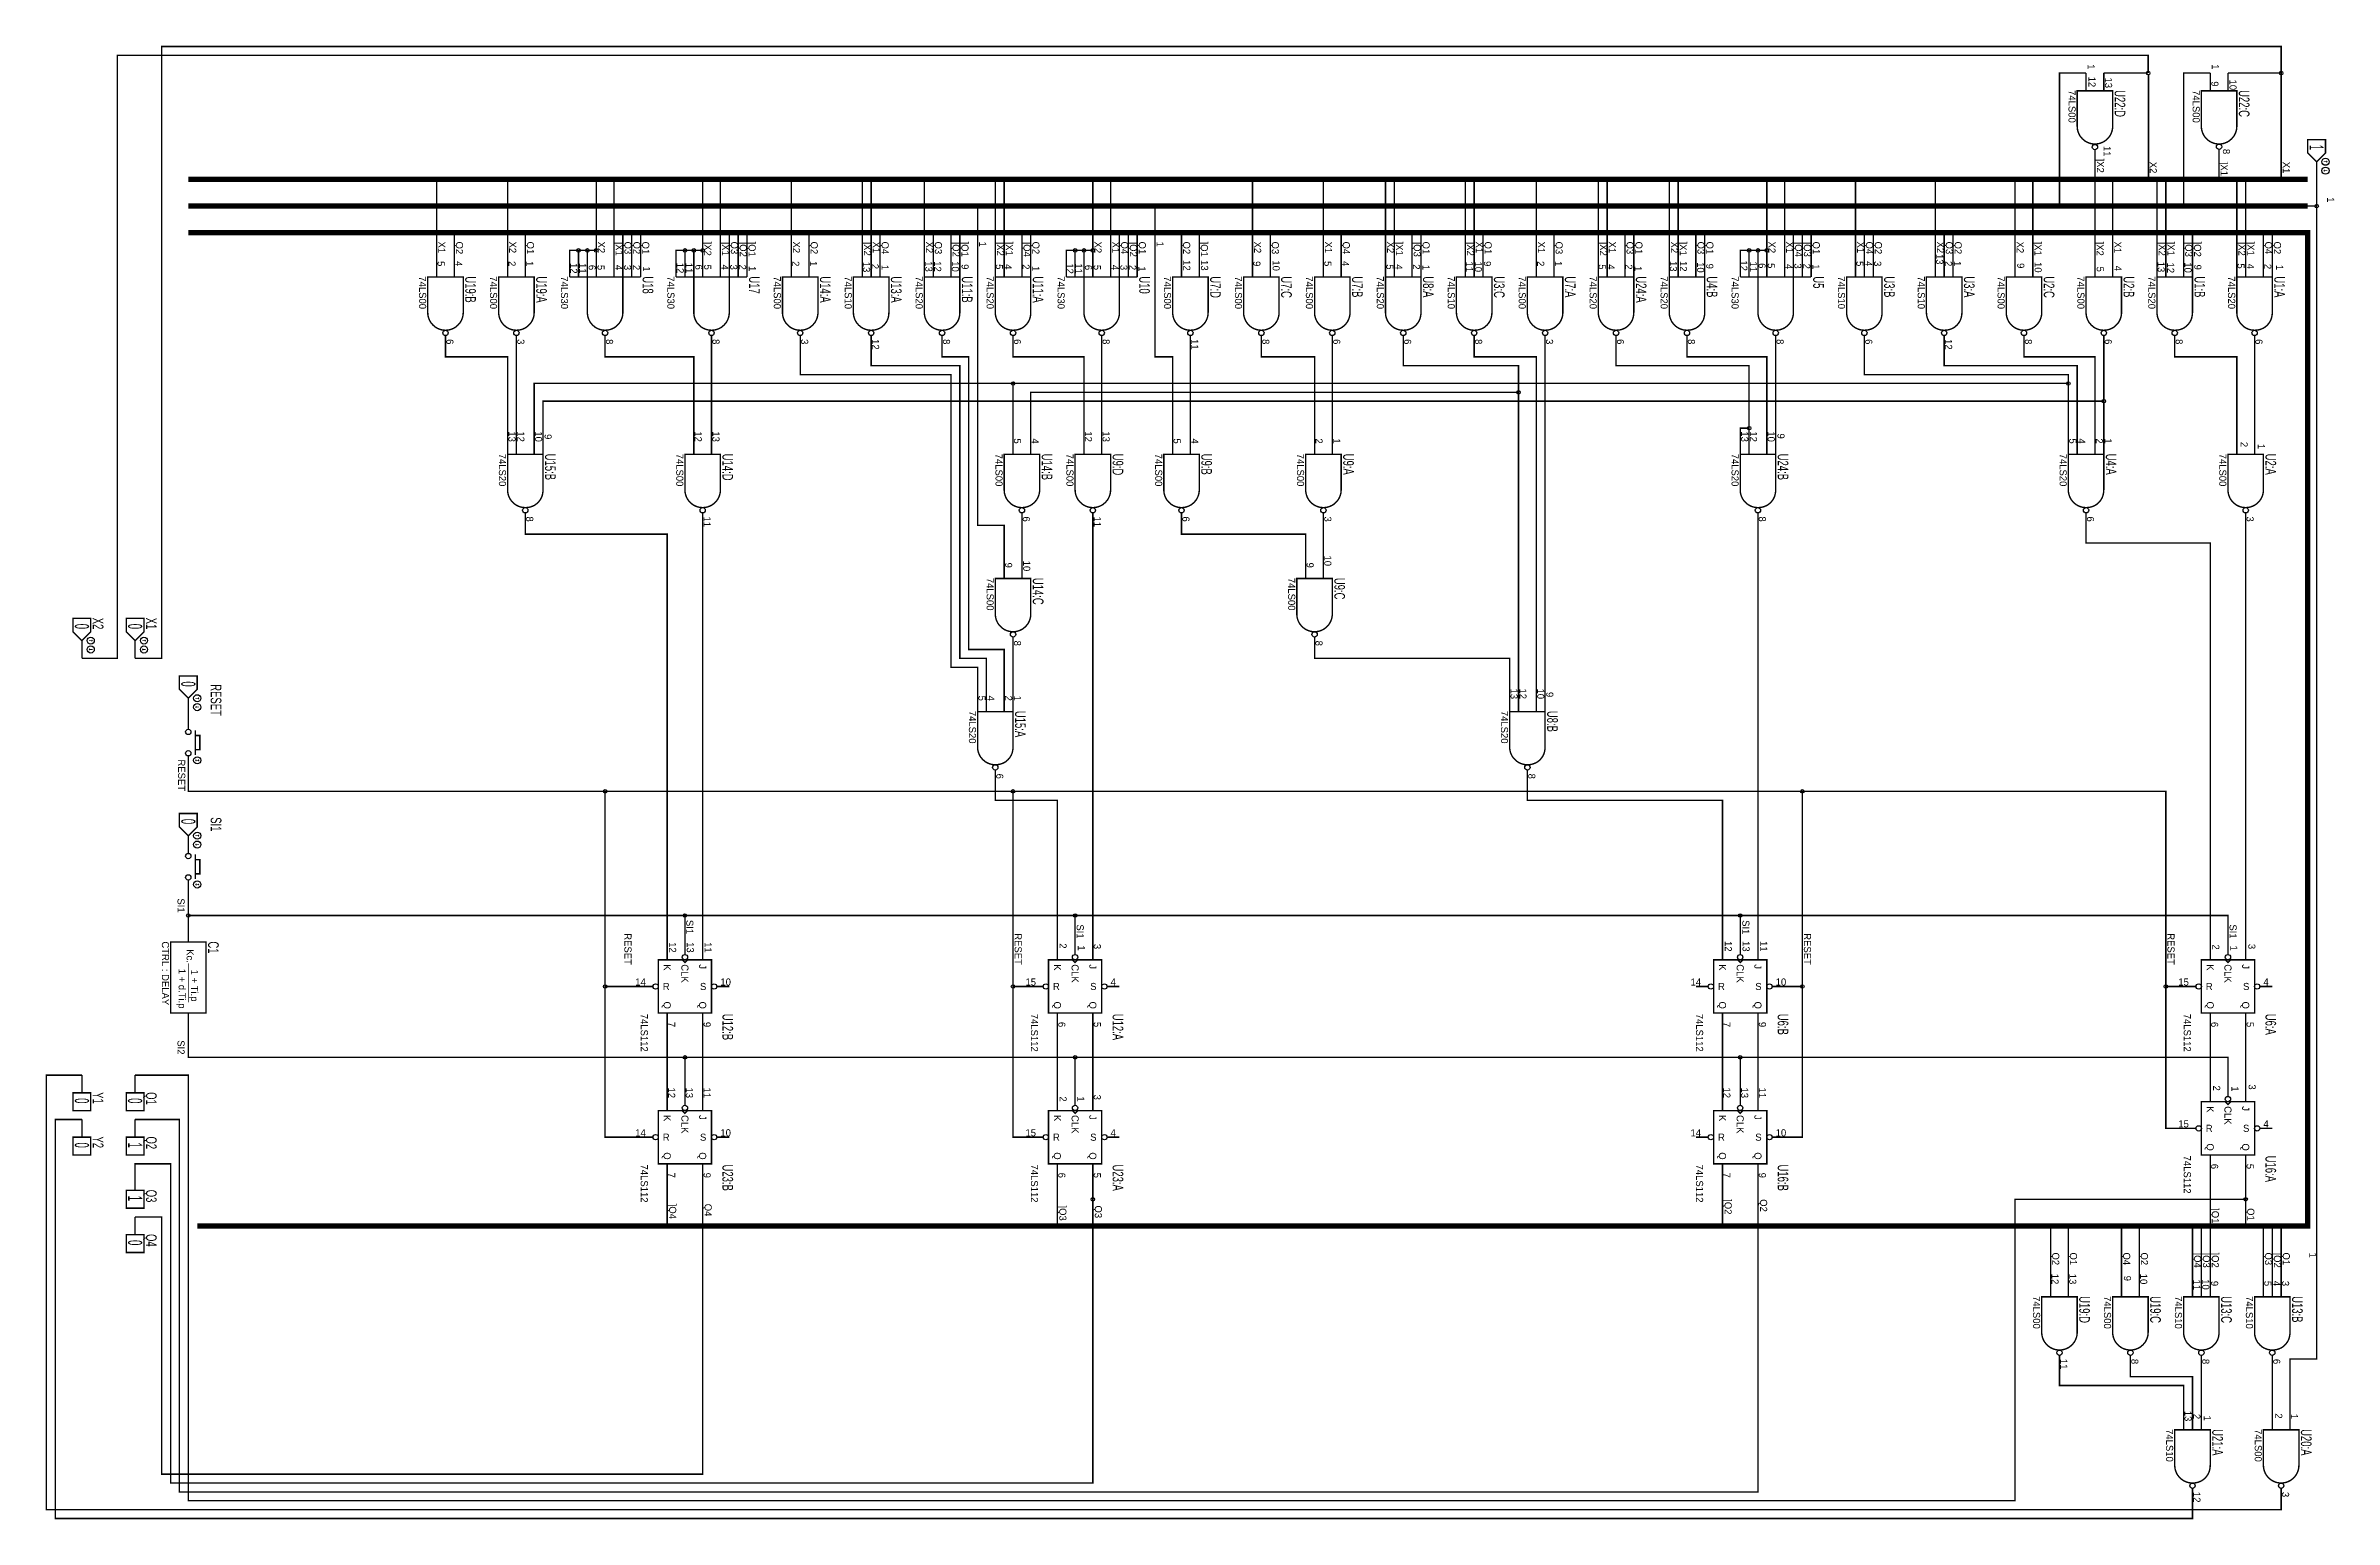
# Model space of a CAD drawing. Header units: inches. Extents: x 9.7 to 35.5, y -7.2 to 9.4.
import ezdxf

# ---------------------------------------------------------------- set-up
doc = ezdxf.new("R2010")
doc.units = ezdxf.units.IN
doc.header["$MEASUREMENT"] = 0
for name, color, linetype in [('12632256', 7, 'Continuous'), ('128', 7, 'Continuous'), ('16384', 7, 'Continuous'), ('255', 7, 'Continuous')]:
    doc.layers.add(name, color=color, linetype=linetype)

msp = doc.modelspace()

# ---------------------------------------------------------------- texts
for s, p in [('1', (32.728, 9.204)), ('12', (32.737, 9.064)), ('13', (32.924, 9.054)), ('1', (34.128, 9.204)), ('74LS00', (32.512, 8.912)), ('74LS00', (33.912, 8.912)), ('9', (34.123, 9.011)), ('10', (34.327, 9.031)), ('11', (32.908, 8.282)), (']X2', (32.832, 8.14)), ('X2', (33.428, 8.104)), (']X1', (34.228, 8.104)), ('8', (34.253, 8.249)), ('X1', (34.928, 8.104)), ('1', (35.428, 7.704)), ('5', (14.12, 6.984)), ('X1', (14.128, 7.204)), ('Q2', (14.328, 7.204)), ('4', (14.32, 6.984)), ('2', (14.92, 6.984)), ('X2', (14.928, 7.204)), ('Q1', (15.128, 7.204)), ('1', (15.12, 6.984)), ('X2', (15.928, 7.204)), (']X1', (16.128, 7.204)), ('Q3', (16.228, 7.204)), ('Q2', (16.328, 7.204)), ('Q1', (16.428, 7.204)), (']X2', (17.128, 7.204)), (']X1', (17.328, 7.204)), ('Q3', (17.428, 7.204)), (']Q2', (17.528, 7.204)), (']Q1', (17.628, 7.204)), ('2', (18.12, 6.984)), ('X2', (18.128, 7.204)), ('Q2', (18.328, 7.204)), ('1', (18.32, 6.984)), (']X2', (18.928, 7.204)), ('X1', (19.028, 7.204)), ('Q4', (19.128, 7.204)), ('13', (19.62, 6.982)), ('X2', (19.628, 7.204)), ('Q3', (19.728, 7.204)), ('12', (19.72, 6.982)), (']Q2', (19.928, 7.204)), ('10', (19.92, 6.982)), (']Q1', (20.028, 7.204)), ('1', (20.228, 7.204)), (']X2', (20.428, 7.204)), (']X1', (20.528, 7.204)), (']Q4', (20.728, 7.204)), ('Q2', (20.828, 7.204)), ('X2', (21.528, 7.204)), ('X1', (21.728, 7.204)), ('Q4', (21.828, 7.204)), (']Q2', (21.928, 7.204)), ('Q1', (22.028, 7.204)), ('1', (22.228, 7.204)), ('Q2', (22.528, 7.204)), ('12', (22.53, 6.995)), (']Q1', (22.728, 7.204)), ('13', (22.73, 6.995)), ('9', (23.32, 6.984)), ('X2', (23.328, 7.204)), ('Q3', (23.528, 7.204)), ('10', (23.537, 6.992)), ('5', (24.12, 6.984)), ('X1', (24.128, 7.204)), ('Q4', (24.328, 7.204)), ('4', (24.32, 6.984)), ('X2', (24.828, 7.204)), (']X1', (24.928, 7.204)), (']Q3', (25.128, 7.204)), ('Q1', (25.228, 7.204)), (']X2', (25.728, 7.204)), ('11', (25.717, 6.979)), ('10', (25.817, 6.979)), ('X1', (25.828, 7.204)), ('Q1', (25.928, 7.204)), ('9', (25.92, 6.984)), ('2', (26.52, 6.984)), ('X1', (26.528, 7.204)), ('Q3', (26.728, 7.204)), ('1', (26.72, 6.984)), (']X2', (27.228, 7.204)), ('X1', (27.328, 7.204)), ('Q3', (27.528, 7.204)), ('Q1', (27.628, 7.204)), ('13', (28.017, 6.985)), ('X2', (28.028, 7.204)), (']X1', (28.128, 7.204)), ('12', (28.13, 6.985)), ('Q3', (28.328, 7.204)), ('Q1', (28.428, 7.204)), ('12', (28.811, 6.992)), ('11', (28.92, 6.979)), ('X2', (29.128, 7.204)), ('X1', (29.328, 7.204)), (']Q4', (29.428, 7.204)), (']Q3', (29.528, 7.204)), ('Q1', (29.628, 7.204)), ('5', (30.12, 6.984)), ('X1', (30.128, 7.204)), ('Q4', (30.228, 7.204)), ('4', (30.22, 6.984)), ('Q2', (30.328, 7.204)), ('3', (30.32, 6.984)), ('13', (31.02, 7.064)), ('X2', (31.028, 7.204)), ('Q3', (31.128, 7.204)), ('2', (31.12, 6.984)), ('Q2', (31.228, 7.204)), ('1', (31.22, 6.984)), ('X2', (31.928, 7.204)), (']X1', (32.128, 7.204)), (']X2', (32.828, 7.204)), ('X1', (33.028, 7.204)), (']X2', (33.528, 7.204)), ('13', (33.517, 6.977)), (']X1', (33.628, 7.204)), (']Q3', (33.828, 7.204)), (']Q2', (33.928, 7.204)), (']X2', (34.428, 7.204)), (']X1', (34.528, 7.204)), ('Q4', (34.728, 7.204)), ('Q2', (34.828, 7.204)), ('74LS00', (13.912, 6.812)), ('74LS00', (14.712, 6.812)), ('74LS30', (15.512, 6.812)), ('12', (15.617, 6.962)), ('11', (15.717, 6.962)), ('6', (15.824, 6.941)), ('5', (15.924, 6.941)), ('4', (16.124, 6.941)), ('3', (16.224, 6.941)), ('2', (16.324, 6.941)), ('1', (16.437, 6.925)), ('74LS30', (16.712, 6.812)), ('12', (16.817, 6.965)), ('11', (16.917, 6.965)), ('6', (17.027, 6.945)), ('5', (17.127, 6.945)), ('4', (17.32, 6.945)), ('3', (17.42, 6.945)), ('2', (17.52, 6.945)), ('1', (17.63, 6.928)), ('74LS00', (17.912, 6.812)), ('74LS10', (18.712, 6.812)), ('13', (18.918, 6.976)), ('2', (19.016, 6.953)), ('1', (19.127, 6.941)), ('74LS20', (19.512, 6.812)), ('9', (20.029, 6.949)), ('74LS20', (20.312, 6.812)), ('5', (20.416, 6.949)), ('4', (20.516, 6.949)), ('2', (20.716, 6.949)), ('1', (20.827, 6.929)), ('74LS30', (21.112, 6.812)), ('12', (21.211, 6.959)), ('11', (21.311, 6.959)), ('6', (21.42, 6.941)), ('5', (21.52, 6.941)), ('4', (21.72, 6.941)), ('3', (21.82, 6.941)), ('2', (21.92, 6.941)), ('1', (22.024, 6.925)), ('74LS00', (22.312, 6.812)), ('74LS00', (23.112, 6.812)), ('74LS00', (23.912, 6.812)), ('74LS20', (24.712, 6.812)), ('5', (24.82, 6.948)), ('4', (24.92, 6.948)), ('2', (25.12, 6.948)), ('1', (25.227, 6.941)), ('74LS10', (25.512, 6.812)), ('74LS00', (26.312, 6.812)), ('74LS20', (27.112, 6.812)), ('5', (27.214, 6.948)), ('4', (27.314, 6.948)), ('2', (27.514, 6.948)), ('1', (27.62, 6.928)), ('74LS20', (27.912, 6.812)), ('10', (28.324, 6.972)), ('9', (28.427, 6.955)), ('74LS30', (28.712, 6.812)), ('6', (29.017, 6.961)), ('5', (29.12, 6.961)), ('4', (29.32, 6.951)), ('3', (29.42, 6.958)), ('2', (29.52, 6.955)), ('1', (29.624, 6.948)), ('74LS10', (29.912, 6.812)), ('74LS10', (30.812, 6.812)), ('74LS00', (31.712, 6.812)), ('9', (31.933, 6.961)), ('10', (32.13, 6.973)), ('74LS00', (32.612, 6.812)), ('5', (32.83, 6.922)), ('4', (33.03, 6.932)), ('74LS20', (33.412, 6.812)), ('12', (33.624, 6.967)), ('10', (33.82, 6.97)), ('9', (33.93, 6.945)), ('74LS20', (34.312, 6.812)), ('5', (34.417, 6.958)), ('4', (34.524, 6.955)), ('2', (34.72, 6.952)), ('1', (34.853, 6.942)), ('6', (14.22, 6.104)), ('3', (15.02, 6.104)), ('8', (16.02, 6.104)), ('8', (17.22, 6.104)), ('3', (18.22, 6.104)), ('12', (19.02, 6.104)), ('8', (19.82, 6.104)), ('6', (20.62, 6.104)), ('8', (21.62, 6.104)), ('11', (22.62, 6.104)), ('8', (23.42, 6.104)), ('6', (24.22, 6.104)), ('6', (25.02, 6.104)), ('8', (25.82, 6.104)), ('3', (26.62, 6.104)), ('6', (27.42, 6.104)), ('8', (28.22, 6.104)), ('8', (29.22, 6.104)), ('6', (30.22, 6.104)), ('12', (31.12, 6.104)), ('8', (32.02, 6.104)), ('6', (32.92, 6.104)), ('8', (33.72, 6.104)), ('6', (34.62, 6.104)), ('13', (14.92, 5.064)), ('12', (15.02, 5.064)), ('10', (15.22, 5.064)), ('9', (15.327, 5.033)), ('12', (17.02, 5.064)), ('13', (17.22, 5.064)), ('5', (20.62, 4.984)), ('4', (20.82, 4.984)), ('12', (21.42, 5.064)), ('13', (21.62, 5.064)), ('5', (22.42, 4.984)), ('4', (22.62, 4.984)), ('2', (24.02, 4.984)), ('1', (24.22, 4.984)), ('13', (28.82, 5.064)), ('12', (28.92, 5.064)), ('10', (29.12, 5.064)), ('9', (29.23, 5.04)), ('5', (32.52, 4.984)), ('4', (32.62, 4.984)), ('2', (32.82, 4.984)), ('1', (32.92, 4.984)), ('2', (34.453, 4.945)), ('1', (34.646, 4.923)), ('74LS20', (14.812, 4.812)), ('74LS00', (16.812, 4.812)), ('74LS00', (20.412, 4.812)), ('74LS00', (21.212, 4.812)), ('74LS00', (22.212, 4.812)), ('74LS00', (23.812, 4.812)), ('74LS20', (28.712, 4.812)), ('74LS20', (32.412, 4.812)), ('74LS00', (34.212, 4.812)), ('8', (15.12, 4.104)), ('11', (17.12, 4.104)), ('6', (20.72, 4.104)), ('11', (21.52, 4.104)), ('6', (22.52, 4.104)), ('3', (24.12, 4.104)), ('8', (29.02, 4.104)), ('6', (32.72, 4.104)), ('3', (34.52, 4.104)), ('10', (24.12, 3.664)), ('74LS00', (20.312, 3.412)), ('9', (20.52, 3.584)), ('10', (20.724, 3.605)), ('74LS00', (23.712, 3.412)), ('9', (23.92, 3.584)), ('8', (20.62, 2.704)), ('8', (24.02, 2.704)), ('5', (20.22, 2.084)), ('4', (20.32, 2.084)), ('2', (20.52, 2.084)), ('1', (20.62, 2.084)), ('13', (26.22, 2.164)), ('12', (26.32, 2.164)), ('10', (26.52, 2.164)), ('9', (26.623, 2.125)), ('74LS20', (20.112, 1.912)), ('74LS20', (26.112, 1.912)), ('RESET', (11.195, 1.364)), ('6', (20.42, 1.204)), ('8', (26.42, 1.204)), ('SI1', (11.188, -0.203)), ('SI1', (16.925, -0.446)), ('SI1', (21.328, -0.496)), ('SI1', (28.834, -0.448)), ('SI1', (34.328, -0.496)), ('CTRL : DELAY', (11.012, -0.688)), ('RESET', (16.228, -0.596)), ('12', (16.731, -0.696)), ('13', (16.931, -0.696)), ('11', (17.131, -0.696)), ('RESET', (20.628, -0.596)), ('2', (21.134, -0.709)), ('1', (21.34, -0.733)), ('3', (21.52, -0.716)), ('12', (28.636, -0.684)), ('13', (28.836, -0.684)), ('11', (29.036, -0.684)), ('RESET', (29.528, -0.596)), ('RESET', (33.628, -0.596)), ('2', (34.133, -0.722)), ('1', (34.337, -0.735)), ('3', (34.54, -0.716)), ('K', (16.67, -0.946)), ('CLK', (16.87, -0.946)), ('J', (17.07, -0.946)), ('K', (21.07, -0.946)), ('CLK', (21.27, -0.946)), ('J', (21.47, -0.946)), ('K', (28.57, -0.946)), ('CLK', (28.77, -0.946)), ('J', (28.97, -0.946)), ('K', (34.07, -0.946)), ('CLK', (34.27, -0.946)), ('J', (34.47, -0.946)), ('74LS112', (16.412, -1.504)), ('Q', (16.67, -1.366)), ('Q', (17.07, -1.366)), ('74LS112', (20.812, -1.504)), ('Q', (21.07, -1.366)), ('Q', (21.47, -1.366)), ('74LS112', (28.312, -1.504)), ('Q', (28.57, -1.366)), ('Q', (28.97, -1.366)), ('74LS112', (33.812, -1.504)), ('Q', (34.07, -1.366)), ('Q', (34.47, -1.366)), ('7', (16.72, -1.596)), ('9', (17.12, -1.596)), ('6', (21.12, -1.596)), ('5', (21.52, -1.596)), ('7', (28.62, -1.596)), ('9', (29.02, -1.596)), ('6', (34.12, -1.596)), ('5', (34.52, -1.596)), ('SI2', (11.188, -1.803)), ('2', (34.143, -2.313)), ('3', (34.543, -2.3)), ('12', (16.72, -2.336)), ('13', (16.92, -2.336)), ('11', (17.12, -2.336)), ('2', (21.134, -2.436)), ('1', (21.334, -2.436)), ('3', (21.52, -2.416)), ('12', (28.62, -2.336)), ('13', (28.82, -2.336)), ('11', (29.02, -2.336)), ('K', (34.07, -2.546)), ('CLK', (34.27, -2.546)), ('1', (34.35, -2.322)), ('J', (34.47, -2.546)), ('K', (16.67, -2.646)), ('CLK', (16.87, -2.646)), ('J', (17.07, -2.646)), ('K', (21.07, -2.646)), ('CLK', (21.27, -2.646)), ('J', (21.47, -2.646)), ('K', (28.57, -2.646)), ('CLK', (28.77, -2.646)), ('J', (28.97, -2.646)), ('Q', (16.67, -3.066)), ('Q', (17.07, -3.066)), ('Q', (21.07, -3.066)), ('Q', (21.47, -3.066)), ('Q', (28.57, -3.066)), ('Q', (28.97, -3.066)), ('Q', (34.07, -2.966)), ('Q', (34.47, -2.966)), ('74LS112', (16.412, -3.204)), ('7', (16.72, -3.296)), ('9', (17.12, -3.296)), ('74LS112', (20.812, -3.204)), ('6', (21.12, -3.296)), ('5', (21.52, -3.296)), ('74LS112', (28.312, -3.204)), ('7', (28.62, -3.296)), ('9', (29.02, -3.296)), ('74LS112', (33.812, -3.104)), ('6', (34.12, -3.196)), ('5', (34.52, -3.196)), (']Q2', (28.634, -3.595)), ('Q2', (29.034, -3.595)), (']Q4', (16.732, -3.646)), ('Q4', (17.132, -3.646)), (']Q3', (21.132, -3.666)), ('Q3', (21.532, -3.666)), (']Q1', (34.128, -3.696)), ('Q1', (34.528, -3.696)), ('Q2', (32.328, -4.196)), ('Q1', (32.528, -4.196)), ('Q4', (33.128, -4.196)), ('Q2', (33.328, -4.196)), (']Q4', (33.928, -4.196)), (']Q3', (34.028, -4.196)), (']Q2', (34.128, -4.196)), ('Q3', (34.728, -4.196)), (']Q2', (34.828, -4.196)), ('Q1', (34.928, -4.196)), ('1', (35.228, -4.196)), ('12', (32.32, -4.436)), ('13', (32.52, -4.436)), ('9', (33.137, -4.458)), ('10', (33.32, -4.436)), ('11', (33.92, -4.501)), ('10', (34.02, -4.497)), ('9', (34.12, -4.516)), ('5', (34.72, -4.516)), ('4', (34.82, -4.516)), ('3', (34.92, -4.516)), ('74LS00', (32.112, -4.688)), ('74LS00', (32.912, -4.688)), ('74LS10', (33.712, -4.688)), ('74LS10', (34.512, -4.688)), ('11', (32.42, -5.396)), ('8', (33.22, -5.396)), ('8', (34.02, -5.396)), ('6', (34.82, -5.396)), ('13', (33.82, -5.981)), ('2', (33.92, -6.016)), ('1', (34.037, -6.035)), ('2', (34.843, -6.01)), ('1', (35.02, -6.016)), ('74LS10', (33.612, -6.188)), ('74LS00', (34.612, -6.188)), ('12', (33.92, -6.896)), ('3', (34.92, -6.896))]:
    msp.add_text(s, height=0.08, rotation=270).set_placement(p)
at = {"width": 0.666667}
for s, p in [('U22:D', (33.033, 8.912)), ('U22:C', (34.433, 8.912)), ('U19:B', (14.433, 6.812)), ('U19:A', (15.233, 6.812)), ('U18', (16.433, 6.812)), ('U17', (17.633, 6.812)), ('U14:A', (18.433, 6.812)), ('U13:A', (19.233, 6.812)), ('U11:B', (20.033, 6.812)), ('U11:A', (20.833, 6.812)), ('U10', (22.033, 6.812)), ('U7:D', (22.833, 6.812)), ('U7:C', (23.633, 6.812)), ('U7:B', (24.433, 6.812)), ('U8:A', (25.233, 6.812)), ('U3:C', (26.033, 6.812)), ('U7:A', (26.833, 6.812)), ('U24:A', (27.633, 6.812)), ('U4:B', (28.433, 6.812)), ('U5', (29.633, 6.812)), ('U3:B', (30.433, 6.812)), ('U3:A', (31.333, 6.812)), ('U2:C', (32.233, 6.812)), ('U2:B', (33.133, 6.812)), ('U1:B', (33.933, 6.812)), ('U1:A', (34.833, 6.812)), ('U15:B', (15.333, 4.812)), ('U14:D', (17.333, 4.812)), ('U14:B', (20.933, 4.812)), ('U9:D', (21.733, 4.812)), ('U9:B', (22.733, 4.812)), ('U9:A', (24.333, 4.812)), ('U24:B', (29.233, 4.812)), ('U4:A', (32.933, 4.812)), ('U2:A', (34.733, 4.812)), ('U14:C', (20.833, 3.412)), ('U9:C', (24.233, 3.412)), ('X2', (10.233, 2.962)), ('X1', (10.833, 2.962)), ('RESET', (11.563, 2.212)), ('U15:A', (20.633, 1.912)), ('U8:B', (26.633, 1.912)), ('SI1', (11.563, 0.712)), ('C1', (11.533, -0.688)), ('U12:B', (17.333, -1.504)), ('U12:A', (21.733, -1.504)), ('U6:B', (29.233, -1.504)), ('U6:A', (34.733, -1.504)), ('Y1', (10.233, -2.388)), ('Q1', (10.833, -2.388)), ('Y2', (10.233, -2.888)), ('Q2', (10.833, -2.888)), ('U23:B', (17.333, -3.204)), ('U23:A', (21.733, -3.204)), ('U16:B', (29.233, -3.204)), ('U16:A', (34.733, -3.104)), ('Q3', (10.833, -3.488)), ('Q4', (10.833, -3.988)), ('U19:D', (32.633, -4.688)), ('U19:C', (33.433, -4.688)), ('U13:C', (34.233, -4.688)), ('U13:B', (35.033, -4.688)), ('U21:A', (34.133, -6.188)), ('U20:A', (35.133, -6.188))]:
    msp.add_text(s, height=0.12, rotation=270, dxfattribs=at).set_placement(p)
for s, p in [('14', (16.35, -1.186)), ('R', (16.66, -1.236)), ('S', (17.08, -1.236)), ('10', (17.31, -1.186)), ('15', (20.75, -1.186)), ('R', (21.06, -1.236)), ('S', (21.48, -1.236)), ('4', (21.71, -1.186)), ('14', (28.25, -1.186)), ('R', (28.56, -1.236)), ('S', (28.98, -1.236)), ('10', (29.21, -1.186)), ('15', (33.75, -1.186)), ('R', (34.06, -1.236)), ('S', (34.48, -1.236)), ('4', (34.71, -1.186)), ('14', (16.35, -2.886)), ('10', (17.31, -2.886)), ('15', (20.75, -2.886)), ('4', (21.71, -2.886)), ('14', (28.25, -2.886)), ('10', (29.21, -2.886)), ('15', (33.75, -2.786)), ('R', (34.06, -2.836)), ('S', (34.48, -2.836)), ('4', (34.71, -2.786)), ('R', (16.66, -2.936)), ('S', (17.08, -2.936)), ('R', (21.06, -2.936)), ('S', (21.48, -2.936)), ('R', (28.56, -2.936)), ('S', (28.98, -2.936))]:
    msp.add_text(s, height=0.08).set_placement(p)
at = {"layer": '12632256', "width": 0.5}
for s, p in [('1', (35.23, 8.294)), ('0', (10.03, 2.894)), ('0', (10.63, 2.894)), ('0', (11.23, 2.244)), ('0', (11.23, 0.694)), ('0', (10.03, -2.456)), ('0', (10.63, -2.456)), ('0', (10.03, -2.956)), ('1', (10.63, -2.956)), ('1', (10.63, -3.556)), ('0', (10.63, -4.056))]:
    msp.add_text(s, height=0.16, rotation=270, dxfattribs=at).set_placement(p)
at = {"layer": '128'}
for s, p in [('1 + d.Ti.p', (11.2, -0.996)), ('Kc.', (11.29, -0.776)), ('1 + Ti.p', (11.34, -1.006))]:
    msp.add_text(s, height=0.08, rotation=270, dxfattribs=at).set_placement(p)

# ---------------------------------------------------------------- linework, layer by layer
for points, const_width in [([(10.11, 2.504), (10.51, 2.504), (10.51, 9.304), (33.41, 9.304), (33.41, 9.104)], 0.016), ([(10.71, 2.504), (11.01, 2.504), (11.01, 9.404), (34.91, 9.404), (34.91, 9.104)], 0.016), ([(32.71, 9.104), (32.41, 9.104), (32.41, 7.604)], 0.016), ([(32.71, 9.104), (32.71, 8.904)], 0.016), ([(32.91, 9.104), (33.41, 9.104)], 0.016), ([(32.91, 9.104), (32.91, 8.904)], 0.016), ([(33.414, 7.895), (33.414, 9.095)], 0.016), ([(34.11, 9.104), (33.81, 9.104), (33.81, 7.604)], 0.016), ([(34.11, 9.104), (34.11, 8.904)], 0.016), ([(34.31, 9.104), (34.91, 9.104)], 0.016), ([(34.31, 9.104), (34.31, 8.904)], 0.016), ([(34.91, 7.904), (34.91, 9.104)], 0.016), ([(32.81, 8.304), (32.83, 8.305), (32.85, 8.308), (32.869, 8.313), (32.888, 8.32), (32.905, 8.328), (32.922, 8.338), (32.937, 8.35), (32.951, 8.363), (32.964, 8.377), (32.976, 8.392), (32.986, 8.409), (32.994, 8.426), (33.001, 8.445), (33.006, 8.464), (33.009, 8.484), (33.01, 8.504), (33.01, 8.904), (32.61, 8.904), (32.61, 8.504), (32.611, 8.484), (32.614, 8.464), (32.619, 8.445), (32.626, 8.426), (32.634, 8.409), (32.644, 8.392), (32.656, 8.377), (32.669, 8.363), (32.683, 8.35), (32.698, 8.338), (32.715, 8.328), (32.732, 8.32), (32.751, 8.313), (32.77, 8.308), (32.79, 8.305), (32.81, 8.304)], 0.016), ([(34.21, 8.304), (34.23, 8.305), (34.25, 8.308), (34.269, 8.313), (34.288, 8.32), (34.305, 8.328), (34.322, 8.338), (34.337, 8.35), (34.351, 8.363), (34.364, 8.377), (34.376, 8.392), (34.386, 8.409), (34.394, 8.426), (34.401, 8.445), (34.406, 8.464), (34.409, 8.484), (34.41, 8.504), (34.41, 8.904), (34.01, 8.904), (34.01, 8.504), (34.011, 8.484), (34.014, 8.464), (34.019, 8.445), (34.026, 8.426), (34.034, 8.409), (34.044, 8.392), (34.056, 8.377), (34.069, 8.363), (34.083, 8.35), (34.098, 8.338), (34.115, 8.328), (34.132, 8.32), (34.151, 8.313), (34.17, 8.308), (34.19, 8.305), (34.21, 8.304)], 0.016), ([(35.41, 8.354), (35.41, 8.204), (35.31, 8.104), (35.21, 8.204), (35.21, 8.354), (35.41, 8.354)], 0.016), ([(32.81, 8.104), (32.81, 8.244)], 0.016), ([(32.81, 7.904), (32.81, 8.104)], 0.016), ([(34.21, 8.104), (34.21, 8.244)], 0.016), ([(34.21, 8.104), (34.21, 7.904)], 0.016), ([(35.31, 7.904), (35.31, 8.104)], 0.016), ([(35.43, 8.104), (35.39, 8.104)], 0.008), ([(35.39, 8.004), (35.4, 8.014)], 0.008), ([(35.39, 8.004), (35.4, 7.994)], 0.008), ([(35.39, 8.004), (35.43, 8.004)], 0.008), ([(35.43, 8.104), (35.42, 8.114)], 0.008), ([(35.43, 8.104), (35.42, 8.094)], 0.008), ([(11.31, 7.904), (12.01, 7.904)], 0.06), ([(12.11, 7.904), (12.01, 7.904)], 0.06), ([(12.91, 7.904), (12.11, 7.904)], 0.06), ([(14.01, 7.904), (12.91, 7.904)], 0.06), ([(13.61, 7.904), (14.11, 7.904)], 0.06), ([(14.41, 7.904), (14.11, 7.904)], 0.06), ([(14.11, 7.004), (14.11, 7.904)], 0.016), ([(14.61, 7.904), (14.41, 7.904)], 0.06), ([(14.61, 7.904), (14.81, 7.904)], 0.06), ([(14.81, 7.904), (14.91, 7.904)], 0.06), ([(15.41, 7.904), (14.91, 7.904)], 0.06), ([(14.91, 7.004), (14.91, 7.904)], 0.016), ([(15.21, 7.904), (15.11, 7.904)], 0.06), ([(15.61, 7.904), (15.41, 7.904)], 0.06), ([(15.91, 7.904), (15.61, 7.904)], 0.06), ([(16.01, 7.904), (15.91, 7.904)], 0.06), ([(15.91, 7.904), (15.91, 7.104)], 0.016), ([(16.01, 7.904), (16.11, 7.904)], 0.06), ([(16.61, 7.904), (16.11, 7.904)], 0.06), ([(16.11, 7.004), (16.11, 7.904)], 0.016), ([(16.71, 7.904), (16.61, 7.904)], 0.06), ([(16.71, 7.904), (16.81, 7.904)], 0.06), ([(16.91, 7.904), (16.81, 7.904)], 0.06), ([(16.91, 7.904), (17.11, 7.904)], 0.06), ([(17.31, 7.904), (17.11, 7.904)], 0.06), ([(17.11, 7.004), (17.11, 7.104), (17.11, 7.904)], 0.016), ([(17.61, 7.904), (17.31, 7.904)], 0.06), ([(17.31, 7.004), (17.31, 7.904)], 0.016), ([(17.61, 7.904), (18.11, 7.904)], 0.06), ([(18.61, 7.904), (18.11, 7.904)], 0.06), ([(18.11, 7.004), (18.11, 7.904)], 0.016), ([(18.61, 7.904), (18.91, 7.904)], 0.06), ([(19.01, 7.904), (18.91, 7.904)], 0.06), ([(18.91, 7.004), (18.91, 7.904)], 0.016), ([(19.61, 7.904), (19.01, 7.904)], 0.06), ([(19.01, 7.004), (19.01, 7.904)], 0.016), ([(19.71, 7.904), (19.61, 7.904)], 0.06), ([(19.61, 7.904), (19.61, 7.004)], 0.016), ([(19.71, 7.904), (19.81, 7.904)], 0.06), ([(19.81, 7.904), (20.41, 7.904)], 0.06), ([(20.41, 7.904), (20.51, 7.904)], 0.06), ([(20.41, 7.004), (20.41, 7.904)], 0.016), ([(20.61, 7.904), (20.51, 7.904)], 0.06), ([(20.51, 7.004), (20.51, 7.904)], 0.016), ([(21.41, 7.904), (20.61, 7.904)], 0.06), ([(21.51, 7.904), (21.41, 7.904)], 0.06), ([(21.61, 7.904), (21.51, 7.904)], 0.06), ([(21.51, 7.904), (21.51, 7.104)], 0.016), ([(21.61, 7.904), (21.71, 7.904)], 0.06), ([(22.31, 7.904), (21.71, 7.904)], 0.06), ([(21.71, 7.004), (21.71, 7.904)], 0.016), ([(22.41, 7.904), (22.31, 7.904)], 0.06), ([(22.41, 7.904), (23.21, 7.904)], 0.06), ([(22.41, 7.904), (22.41, 7.904)], 0.06), ([(23.31, 7.904), (23.21, 7.904)], 0.06), ([(24.01, 7.904), (23.31, 7.904)], 0.06), ([(23.31, 7.904), (23.31, 7.004)], 0.016), ([(24.01, 7.904), (24.11, 7.904)], 0.06), ([(24.81, 7.904), (24.11, 7.904)], 0.06), ([(24.11, 7.004), (24.11, 7.904)], 0.016), ([(24.91, 7.904), (24.81, 7.904)], 0.06), ([(24.81, 7.904), (24.81, 7.004)], 0.016), ([(25.51, 7.904), (24.91, 7.904)], 0.06), ([(24.91, 7.904), (24.91, 7.004)], 0.016), ([(25.51, 7.904), (25.71, 7.904)], 0.06), ([(25.81, 7.904), (25.71, 7.904)], 0.06), ([(25.71, 7.004), (25.71, 7.904)], 0.016), ([(26.31, 7.904), (25.81, 7.904)], 0.06), ([(25.81, 7.004), (25.81, 7.904)], 0.016), ([(26.41, 7.904), (26.31, 7.904)], 0.06), ([(26.41, 7.904), (26.51, 7.904)], 0.06), ([(26.51, 7.904), (27.21, 7.904)], 0.06), ([(26.51, 7.004), (26.51, 7.904)], 0.016), ([(27.31, 7.904), (27.21, 7.904)], 0.06), ([(27.21, 7.004), (27.21, 7.904)], 0.016), ([(27.91, 7.904), (27.31, 7.904)], 0.06), ([(27.31, 7.004), (27.31, 7.904)], 0.016), ([(28.01, 7.904), (27.91, 7.904)], 0.06), ([(28.01, 7.904), (28.11, 7.904)], 0.06), ([(28.01, 7.904), (28.01, 7.004)], 0.016), ([(28.71, 7.904), (28.11, 7.904)], 0.06), ([(28.11, 7.004), (28.11, 7.904)], 0.016), ([(28.81, 7.904), (28.71, 7.904)], 0.06), ([(28.81, 7.904), (29.11, 7.904)], 0.06), ([(29.31, 7.904), (29.11, 7.904)], 0.06), ([(29.11, 7.004), (29.11, 7.104), (29.11, 7.904)], 0.016), ([(29.51, 7.904), (29.31, 7.904)], 0.06), ([(29.31, 7.004), (29.31, 7.904)], 0.016), ([(29.61, 7.904), (29.51, 7.904)], 0.06), ([(29.61, 7.904), (29.71, 7.904)], 0.06), ([(29.71, 7.904), (30.11, 7.904)], 0.06), ([(30.31, 7.904), (30.11, 7.904)], 0.06), ([(30.11, 7.004), (30.11, 7.904)], 0.016), ([(30.41, 7.904), (30.31, 7.904)], 0.06), ([(30.51, 7.904), (30.41, 7.904)], 0.06), ([(30.51, 7.904), (31.01, 7.904)], 0.06), ([(31.21, 7.904), (31.01, 7.904)], 0.06), ([(31.01, 7.004), (31.01, 7.904)], 0.016), ([(31.31, 7.904), (31.21, 7.904)], 0.06), ([(31.31, 7.904), (31.91, 7.904)], 0.06), ([(32.01, 7.904), (31.91, 7.904)], 0.06), ([(31.91, 7.904), (31.91, 7.004)], 0.016), ([(32.01, 7.904), (32.11, 7.904)], 0.06), ([(32.81, 7.904), (32.11, 7.904)], 0.06), ([(32.11, 7.004), (32.11, 7.904)], 0.016), ([(32.91, 7.904), (32.81, 7.904)], 0.06), ([(32.81, 7.904), (32.81, 7.004)], 0.016), ([(32.91, 7.904), (33.01, 7.904)], 0.06), ([(33.41, 7.904), (33.01, 7.904)], 0.06), ([(33.01, 7.004), (33.01, 7.904)], 0.016), ([(33.51, 7.904), (33.41, 7.904)], 0.06), ([(33.61, 7.904), (33.51, 7.904)], 0.06), ([(33.51, 7.004), (33.51, 7.904)], 0.016), ([(33.61, 7.904), (34.21, 7.904)], 0.06), ([(33.61, 7.004), (33.61, 7.904)], 0.016), ([(34.41, 7.904), (34.21, 7.904)], 0.06), ([(34.51, 7.904), (34.41, 7.904)], 0.06), ([(34.41, 7.004), (34.41, 7.904)], 0.016), ([(34.51, 7.904), (34.91, 7.904)], 0.06), ([(34.51, 7.004), (34.51, 7.904)], 0.016), ([(35.21, 7.904), (34.91, 7.904)], 0.06), ([(35.31, 7.904), (35.31, 7.604)], 0.016), ([(11.31, 7.604), (11.71, 7.604)], 0.06), ([(11.71, 7.604), (11.81, 7.604)], 0.06), ([(12.61, 7.604), (11.81, 7.604)], 0.06), ([(15.21, 7.604), (12.61, 7.604)], 0.06), ([(15.21, 7.604), (15.41, 7.604)], 0.06), ([(16.41, 7.604), (15.41, 7.604)], 0.06), ([(16.61, 7.604), (16.41, 7.604)], 0.06), ([(16.61, 7.604), (17.31, 7.604)], 0.06), ([(19.31, 7.604), (17.31, 7.604)], 0.06), ([(19.31, 7.604), (20.21, 7.604)], 0.06), ([(22.21, 7.604), (20.21, 7.604)], 0.06), ([(20.51, 3.604), (20.51, 4.004), (20.21, 4.004), (20.21, 7.604)], 0.016), ([(22.91, 7.604), (22.21, 7.604)], 0.06), ([(22.41, 5.004), (22.41, 5.904), (22.21, 5.904), (22.21, 7.604)], 0.016), ([(23.21, 7.604), (22.91, 7.604)], 0.06), ([(23.21, 7.604), (23.71, 7.604)], 0.06), ([(25.31, 7.604), (23.71, 7.604)], 0.06), ([(25.31, 7.604), (29.31, 7.604)], 0.06), ([(30.91, 7.604), (29.31, 7.604)], 0.06), ([(32.41, 7.604), (30.91, 7.604)], 0.06), ([(33.81, 7.604), (32.41, 7.604)], 0.06), ([(35.21, 7.604), (33.81, 7.604)], 0.06), ([(35.31, 7.604), (35.31, -5.396), (35.01, -5.396), (35.01, -5.996)], 0.016), ([(35.21, 7.604), (35.31, 7.604)], 0.016), ([(14.31, 7.304), (11.31, 7.304)], 0.06), ([(14.31, 7.304), (15.11, 7.304)], 0.06), ([(14.31, 7.004), (14.31, 7.304)], 0.016), ([(16.21, 7.304), (15.11, 7.304)], 0.06), ([(15.11, 7.004), (15.11, 7.304)], 0.016), ([(16.31, 7.304), (16.21, 7.304)], 0.06), ([(16.21, 7.304), (16.21, 7.004)], 0.016), ([(16.31, 7.304), (16.41, 7.304)], 0.06), ([(16.31, 7.304), (16.31, 7.004)], 0.016), ([(17.41, 7.304), (16.41, 7.304)], 0.06), ([(16.41, 7.004), (16.41, 7.304)], 0.016), ([(17.51, 7.304), (17.41, 7.304)], 0.06), ([(17.41, 7.004), (17.41, 7.304)], 0.016), ([(17.61, 7.304), (17.51, 7.304)], 0.06), ([(17.51, 7.004), (17.51, 7.304)], 0.016), ([(18.31, 7.304), (17.61, 7.304)], 0.06), ([(17.61, 7.004), (17.61, 7.304)], 0.016), ([(19.11, 7.304), (18.31, 7.304)], 0.06), ([(18.31, 7.004), (18.31, 7.304)], 0.016), ([(19.11, 7.304), (19.71, 7.304)], 0.06), ([(19.11, 7.304), (19.11, 7.004)], 0.016), ([(19.91, 7.304), (19.71, 7.304)], 0.06), ([(19.71, 7.004), (19.71, 7.304)], 0.016), ([(20.01, 7.304), (19.91, 7.304)], 0.06), ([(19.91, 7.004), (19.91, 7.304)], 0.016), ([(20.71, 7.304), (20.01, 7.304)], 0.06), ([(20.01, 7.004), (20.01, 7.304)], 0.016), ([(20.71, 7.304), (20.81, 7.304)], 0.06), ([(20.71, 7.304), (20.71, 7.004)], 0.016), ([(21.81, 7.304), (20.81, 7.304)], 0.06), ([(20.81, 7.004), (20.81, 7.304)], 0.016), ([(21.81, 7.304), (21.91, 7.304)], 0.06), ([(21.81, 7.304), (21.81, 7.004)], 0.016), ([(21.91, 7.304), (22.01, 7.304)], 0.06), ([(21.91, 7.304), (21.91, 7.004)], 0.016), ([(22.51, 7.304), (22.01, 7.304)], 0.06), ([(22.01, 7.004), (22.01, 7.304)], 0.016), ([(22.71, 7.304), (22.51, 7.304)], 0.06), ([(22.51, 7.004), (22.51, 7.304)], 0.016), ([(22.71, 7.304), (23.51, 7.304)], 0.06), ([(22.71, 7.304), (22.71, 7.004)], 0.016), ([(24.31, 7.304), (23.51, 7.304)], 0.06), ([(23.51, 7.004), (23.51, 7.304)], 0.016), ([(25.11, 7.304), (24.31, 7.304)], 0.06), ([(24.31, 7.004), (24.31, 7.304)], 0.016), ([(25.21, 7.304), (25.11, 7.304)], 0.06), ([(25.11, 7.004), (25.11, 7.304)], 0.016), ([(25.91, 7.304), (25.21, 7.304)], 0.06), ([(25.21, 7.004), (25.21, 7.304)], 0.016), ([(26.71, 7.304), (25.91, 7.304)], 0.06), ([(25.91, 7.304), (25.91, 7.004)], 0.016), ([(26.71, 7.304), (27.51, 7.304)], 0.06), ([(26.71, 7.304), (26.71, 7.004)], 0.016), ([(27.61, 7.304), (27.51, 7.304)], 0.06), ([(27.51, 7.004), (27.51, 7.304)], 0.016), ([(28.31, 7.304), (27.61, 7.304)], 0.06), ([(27.61, 7.004), (27.61, 7.304)], 0.016), ([(28.31, 7.304), (28.41, 7.304)], 0.06), ([(28.31, 7.304), (28.31, 7.004)], 0.016), ([(29.41, 7.304), (28.41, 7.304)], 0.06), ([(28.41, 7.004), (28.41, 7.304)], 0.016), ([(29.51, 7.304), (29.41, 7.304)], 0.06), ([(29.41, 7.004), (29.41, 7.304)], 0.016), ([(29.61, 7.304), (29.51, 7.304)], 0.06), ([(29.51, 7.004), (29.51, 7.304)], 0.016), ([(30.21, 7.304), (29.61, 7.304)], 0.06), ([(29.61, 7.004), (29.61, 7.304)], 0.016), ([(30.31, 7.304), (30.21, 7.304)], 0.06), ([(30.21, 7.004), (30.21, 7.304)], 0.016), ([(31.11, 7.304), (30.31, 7.304)], 0.06), ([(30.31, 7.004), (30.31, 7.304)], 0.016), ([(31.21, 7.304), (31.11, 7.304)], 0.06), ([(31.11, 7.004), (31.11, 7.304)], 0.016), ([(33.81, 7.304), (31.21, 7.304)], 0.06), ([(31.21, 7.004), (31.21, 7.304)], 0.016), ([(33.91, 7.304), (33.81, 7.304)], 0.06), ([(33.81, 7.004), (33.81, 7.304)], 0.016), ([(34.71, 7.304), (33.91, 7.304)], 0.06), ([(33.91, 7.004), (33.91, 7.304)], 0.016), ([(34.81, 7.304), (34.71, 7.304)], 0.06), ([(34.71, 7.004), (34.71, 7.304)], 0.016), ([(34.81, 7.304), (35.21, 7.304), (35.21, -3.896), (34.91, -3.896)], 0.06), ([(34.81, 7.004), (34.81, 7.304)], 0.016), ([(14.11, 7.004), (14.11, 6.804)], 0.016), ([(14.31, 7.004), (14.31, 6.804)], 0.016), ([(14.91, 7.004), (14.91, 6.804)], 0.016), ([(15.11, 7.004), (15.11, 6.804)], 0.016), ([(15.61, 7.004), (15.61, 7.104), (15.71, 7.104)], 0.016), ([(15.61, 7.004), (15.61, 6.804)], 0.016), ([(15.71, 7.004), (15.71, 7.104), (15.81, 7.104)], 0.016), ([(15.71, 7.004), (15.71, 6.804)], 0.016), ([(15.81, 7.004), (15.81, 7.104), (15.91, 7.104)], 0.016), ([(15.81, 7.004), (15.81, 6.804)], 0.016), ([(15.91, 7.104), (15.91, 7.004)], 0.016), ([(15.91, 7.004), (15.91, 6.804)], 0.016), ([(16.11, 7.004), (16.11, 6.804)], 0.016), ([(16.21, 7.004), (16.21, 6.804)], 0.016), ([(16.31, 7.004), (16.31, 6.804)], 0.016), ([(16.41, 7.004), (16.41, 6.804)], 0.016), ([(16.81, 7.004), (16.81, 7.104), (16.91, 7.104)], 0.016), ([(16.81, 7.004), (16.81, 6.804)], 0.016), ([(16.91, 7.004), (16.91, 7.104), (17.01, 7.104)], 0.016), ([(16.91, 7.004), (16.91, 6.804)], 0.016), ([(17.01, 7.004), (17.01, 7.104), (17.11, 7.104)], 0.016), ([(17.01, 7.004), (17.01, 6.804)], 0.016), ([(17.11, 7.004), (17.11, 6.804)], 0.016), ([(17.31, 7.004), (17.31, 6.804)], 0.016), ([(17.41, 7.004), (17.41, 6.804)], 0.016), ([(17.51, 7.004), (17.51, 6.804)], 0.016), ([(17.61, 7.004), (17.61, 6.804)], 0.016), ([(18.11, 7.004), (18.11, 6.804)], 0.016), ([(18.31, 7.004), (18.31, 6.804)], 0.016), ([(18.91, 7.004), (18.91, 6.804)], 0.016), ([(19.01, 7.004), (19.01, 6.804)], 0.016), ([(19.11, 7.004), (19.11, 6.804)], 0.016), ([(19.61, 7.004), (19.61, 6.804)], 0.016), ([(19.71, 7.004), (19.71, 6.804)], 0.016), ([(19.91, 7.004), (19.91, 6.804)], 0.016), ([(20.01, 7.004), (20.01, 6.804)], 0.016), ([(20.41, 7.004), (20.41, 6.804)], 0.016), ([(20.51, 7.004), (20.51, 6.804)], 0.016), ([(20.71, 7.004), (20.71, 6.804)], 0.016), ([(20.81, 7.004), (20.81, 6.804)], 0.016), ([(21.21, 7.004), (21.21, 7.104), (21.31, 7.104)], 0.016), ([(21.21, 7.004), (21.21, 6.804)], 0.016), ([(21.31, 7.004), (21.31, 7.104), (21.41, 7.104)], 0.016), ([(21.31, 7.004), (21.31, 6.804)], 0.016), ([(21.41, 7.004), (21.41, 7.104), (21.51, 7.104)], 0.016), ([(21.41, 7.004), (21.41, 6.804)], 0.016), ([(21.51, 7.104), (21.51, 7.004)], 0.016), ([(21.51, 7.004), (21.51, 6.804)], 0.016), ([(21.71, 7.004), (21.71, 6.804)], 0.016), ([(21.81, 7.004), (21.81, 6.804)], 0.016), ([(21.91, 7.004), (21.91, 6.804)], 0.016), ([(22.01, 7.004), (22.01, 6.804)], 0.016), ([(22.51, 7.004), (22.51, 6.804)], 0.016), ([(22.71, 7.004), (22.71, 6.804)], 0.016), ([(23.31, 7.004), (23.31, 6.804)], 0.016), ([(23.51, 7.004), (23.51, 6.804)], 0.016), ([(24.11, 7.004), (24.11, 6.804)], 0.016), ([(24.31, 7.004), (24.31, 6.804)], 0.016), ([(24.81, 7.004), (24.81, 6.804)], 0.016), ([(24.91, 7.004), (24.91, 6.804)], 0.016), ([(25.11, 7.004), (25.11, 6.804)], 0.016), ([(25.21, 7.004), (25.21, 6.804)], 0.016), ([(25.71, 7.004), (25.71, 6.804)], 0.016), ([(25.81, 7.004), (25.81, 6.804)], 0.016), ([(25.91, 7.004), (25.91, 6.804)], 0.016), ([(26.51, 7.004), (26.51, 6.804)], 0.016), ([(26.71, 7.004), (26.71, 6.804)], 0.016), ([(27.21, 7.004), (27.21, 6.804)], 0.016), ([(27.31, 7.004), (27.31, 6.804)], 0.016), ([(27.51, 7.004), (27.51, 6.804)], 0.016), ([(27.61, 7.004), (27.61, 6.804)], 0.016), ([(28.01, 7.004), (28.01, 6.804)], 0.016), ([(28.11, 7.004), (28.11, 6.804)], 0.016), ([(28.31, 7.004), (28.31, 6.804)], 0.016), ([(28.41, 7.004), (28.41, 6.804)], 0.016), ([(28.81, 7.004), (28.81, 7.104), (28.91, 7.104)], 0.016), ([(28.81, 7.004), (28.81, 6.804)], 0.016), ([(28.91, 7.004), (28.91, 7.104), (29.01, 7.104)], 0.016), ([(28.91, 7.004), (28.91, 6.804)], 0.016), ([(29.01, 7.004), (29.01, 7.104), (29.11, 7.104)], 0.016), ([(29.01, 7.004), (29.01, 6.804)], 0.016), ([(29.11, 7.004), (29.11, 6.804)], 0.016), ([(29.31, 7.004), (29.31, 6.804)], 0.016), ([(29.41, 7.004), (29.41, 6.804)], 0.016), ([(29.51, 7.004), (29.51, 6.804)], 0.016), ([(29.61, 7.004), (29.61, 6.804)], 0.016), ([(30.11, 7.004), (30.11, 6.804)], 0.016), ([(30.21, 7.004), (30.21, 6.804)], 0.016), ([(30.31, 7.004), (30.31, 6.804)], 0.016), ([(31.01, 7.004), (31.01, 6.804)], 0.016), ([(31.11, 7.004), (31.11, 6.804)], 0.016), ([(31.21, 7.004), (31.21, 6.804)], 0.016), ([(31.91, 7.004), (31.91, 6.804)], 0.016), ([(32.11, 7.004), (32.11, 6.804)], 0.016), ([(32.81, 7.004), (32.81, 6.804)], 0.016), ([(33.01, 7.004), (33.01, 6.804)], 0.016), ([(33.51, 7.004), (33.51, 6.804)], 0.016), ([(33.61, 7.004), (33.61, 6.804)], 0.016), ([(33.81, 7.004), (33.81, 6.804)], 0.016), ([(33.91, 7.004), (33.91, 6.804)], 0.016), ([(34.41, 7.004), (34.41, 6.804)], 0.016), ([(34.51, 7.004), (34.51, 6.804)], 0.016), ([(34.71, 7.004), (34.71, 6.804)], 0.016), ([(34.81, 7.004), (34.81, 6.804)], 0.016), ([(14.21, 6.204), (14.23, 6.205), (14.25, 6.208), (14.269, 6.213), (14.288, 6.22), (14.305, 6.228), (14.322, 6.238), (14.337, 6.25), (14.351, 6.263), (14.364, 6.277), (14.376, 6.292), (14.386, 6.309), (14.394, 6.326), (14.401, 6.345), (14.406, 6.364), (14.409, 6.384), (14.41, 6.404), (14.41, 6.804), (14.01, 6.804), (14.01, 6.404), (14.011, 6.384), (14.014, 6.364), (14.019, 6.345), (14.026, 6.326), (14.034, 6.309), (14.044, 6.292), (14.056, 6.277), (14.069, 6.263), (14.083, 6.25), (14.098, 6.238), (14.115, 6.228), (14.132, 6.22), (14.151, 6.213), (14.17, 6.208), (14.19, 6.205), (14.21, 6.204)], 0.016), ([(15.01, 6.204), (15.03, 6.205), (15.05, 6.208), (15.069, 6.213), (15.088, 6.22), (15.105, 6.228), (15.122, 6.238), (15.137, 6.25), (15.151, 6.263), (15.164, 6.277), (15.176, 6.292), (15.186, 6.309), (15.194, 6.326), (15.201, 6.345), (15.206, 6.364), (15.209, 6.384), (15.21, 6.404), (15.21, 6.804), (14.81, 6.804), (14.81, 6.404), (14.811, 6.384), (14.814, 6.364), (14.819, 6.345), (14.826, 6.326), (14.834, 6.309), (14.844, 6.292), (14.856, 6.277), (14.869, 6.263), (14.883, 6.25), (14.898, 6.238), (14.915, 6.228), (14.932, 6.22), (14.951, 6.213), (14.97, 6.208), (14.99, 6.205), (15.01, 6.204)], 0.016), ([(15.81, 6.804), (15.61, 6.804)], 0.016), ([(16.01, 6.204), (16.03, 6.205), (16.05, 6.208), (16.069, 6.213), (16.088, 6.22), (16.105, 6.228), (16.122, 6.238), (16.137, 6.25), (16.151, 6.263), (16.164, 6.277), (16.176, 6.292), (16.186, 6.309), (16.194, 6.326), (16.201, 6.345), (16.206, 6.364), (16.209, 6.384), (16.21, 6.404), (16.21, 6.804), (15.81, 6.804), (15.81, 6.404), (15.811, 6.384), (15.814, 6.364), (15.819, 6.345), (15.826, 6.326), (15.834, 6.309), (15.844, 6.292), (15.856, 6.277), (15.869, 6.263), (15.883, 6.25), (15.898, 6.238), (15.915, 6.228), (15.932, 6.22), (15.951, 6.213), (15.97, 6.208), (15.99, 6.205), (16.01, 6.204)], 0.016), ([(16.41, 6.804), (16.21, 6.804)], 0.016), ([(17.01, 6.804), (16.81, 6.804)], 0.016), ([(17.21, 6.204), (17.23, 6.205), (17.25, 6.208), (17.269, 6.213), (17.288, 6.22), (17.305, 6.228), (17.322, 6.238), (17.337, 6.25), (17.351, 6.263), (17.364, 6.277), (17.376, 6.292), (17.386, 6.309), (17.394, 6.326), (17.401, 6.345), (17.406, 6.364), (17.409, 6.384), (17.41, 6.404), (17.41, 6.804), (17.01, 6.804), (17.01, 6.404), (17.011, 6.384), (17.014, 6.364), (17.019, 6.345), (17.026, 6.326), (17.034, 6.309), (17.044, 6.292), (17.056, 6.277), (17.069, 6.263), (17.083, 6.25), (17.098, 6.238), (17.115, 6.228), (17.132, 6.22), (17.151, 6.213), (17.17, 6.208), (17.19, 6.205), (17.21, 6.204)], 0.016), ([(17.61, 6.804), (17.41, 6.804)], 0.016), ([(18.21, 6.204), (18.23, 6.205), (18.25, 6.208), (18.269, 6.213), (18.288, 6.22), (18.305, 6.228), (18.322, 6.238), (18.337, 6.25), (18.351, 6.263), (18.364, 6.277), (18.376, 6.292), (18.386, 6.309), (18.394, 6.326), (18.401, 6.345), (18.406, 6.364), (18.409, 6.384), (18.41, 6.404), (18.41, 6.804), (18.01, 6.804), (18.01, 6.404), (18.011, 6.384), (18.014, 6.364), (18.019, 6.345), (18.026, 6.326), (18.034, 6.309), (18.044, 6.292), (18.056, 6.277), (18.069, 6.263), (18.083, 6.25), (18.098, 6.238), (18.115, 6.228), (18.132, 6.22), (18.151, 6.213), (18.17, 6.208), (18.19, 6.205), (18.21, 6.204)], 0.016), ([(19.01, 6.204), (19.032, 6.205), (19.053, 6.208), (19.073, 6.213), (19.092, 6.22), (19.11, 6.228), (19.126, 6.238), (19.141, 6.25), (19.155, 6.263), (19.167, 6.277), (19.178, 6.292), (19.188, 6.309), (19.196, 6.326), (19.202, 6.345), (19.206, 6.364), (19.209, 6.384), (19.21, 6.404), (19.21, 6.804), (18.81, 6.804), (18.81, 6.404), (18.811, 6.384), (18.814, 6.364), (18.819, 6.345), (18.826, 6.326), (18.834, 6.309), (18.844, 6.292), (18.856, 6.277), (18.869, 6.263), (18.883, 6.25), (18.898, 6.238), (18.915, 6.228), (18.932, 6.22), (18.951, 6.213), (18.97, 6.208), (18.99, 6.205), (19.01, 6.204)], 0.016), ([(19.81, 6.204), (19.832, 6.205), (19.853, 6.208), (19.873, 6.213), (19.892, 6.22), (19.91, 6.228), (19.926, 6.238), (19.941, 6.25), (19.955, 6.263), (19.967, 6.277), (19.978, 6.292), (19.988, 6.309), (19.996, 6.326), (20.002, 6.345), (20.006, 6.364), (20.009, 6.384), (20.01, 6.404), (20.01, 6.804), (19.61, 6.804), (19.61, 6.404), (19.611, 6.384), (19.614, 6.364), (19.619, 6.345), (19.626, 6.326), (19.634, 6.309), (19.644, 6.292), (19.656, 6.277), (19.669, 6.263), (19.683, 6.25), (19.698, 6.238), (19.715, 6.228), (19.732, 6.22), (19.751, 6.213), (19.77, 6.208), (19.79, 6.205), (19.81, 6.204)], 0.016), ([(20.61, 6.204), (20.632, 6.205), (20.653, 6.208), (20.673, 6.213), (20.692, 6.22), (20.71, 6.228), (20.726, 6.238), (20.741, 6.25), (20.755, 6.263), (20.767, 6.277), (20.778, 6.292), (20.788, 6.309), (20.796, 6.326), (20.802, 6.345), (20.806, 6.364), (20.809, 6.384), (20.81, 6.404), (20.81, 6.804), (20.41, 6.804), (20.41, 6.404), (20.411, 6.384), (20.414, 6.364), (20.419, 6.345), (20.426, 6.326), (20.434, 6.309), (20.444, 6.292), (20.456, 6.277), (20.469, 6.263), (20.483, 6.25), (20.498, 6.238), (20.515, 6.228), (20.532, 6.22), (20.551, 6.213), (20.57, 6.208), (20.59, 6.205), (20.61, 6.204)], 0.016), ([(21.41, 6.804), (21.21, 6.804)], 0.016), ([(21.61, 6.204), (21.63, 6.205), (21.65, 6.208), (21.669, 6.213), (21.688, 6.22), (21.705, 6.228), (21.722, 6.238), (21.737, 6.25), (21.751, 6.263), (21.764, 6.277), (21.776, 6.292), (21.786, 6.309), (21.794, 6.326), (21.801, 6.345), (21.806, 6.364), (21.809, 6.384), (21.81, 6.404), (21.81, 6.804), (21.41, 6.804), (21.41, 6.404), (21.411, 6.384), (21.414, 6.364), (21.419, 6.345), (21.426, 6.326), (21.434, 6.309), (21.444, 6.292), (21.456, 6.277), (21.469, 6.263), (21.483, 6.25), (21.498, 6.238), (21.515, 6.228), (21.532, 6.22), (21.551, 6.213), (21.57, 6.208), (21.59, 6.205), (21.61, 6.204)], 0.016), ([(22.01, 6.804), (21.81, 6.804)], 0.016), ([(22.61, 6.204), (22.63, 6.205), (22.65, 6.208), (22.669, 6.213), (22.688, 6.22), (22.705, 6.228), (22.722, 6.238), (22.737, 6.25), (22.751, 6.263), (22.764, 6.277), (22.776, 6.292), (22.786, 6.309), (22.794, 6.326), (22.801, 6.345), (22.806, 6.364), (22.809, 6.384), (22.81, 6.404), (22.81, 6.804), (22.41, 6.804), (22.41, 6.404), (22.411, 6.384), (22.414, 6.364), (22.419, 6.345), (22.426, 6.326), (22.434, 6.309), (22.444, 6.292), (22.456, 6.277), (22.469, 6.263), (22.483, 6.25), (22.498, 6.238), (22.515, 6.228), (22.532, 6.22), (22.551, 6.213), (22.57, 6.208), (22.59, 6.205), (22.61, 6.204)], 0.016), ([(23.41, 6.204), (23.43, 6.205), (23.45, 6.208), (23.469, 6.213), (23.488, 6.22), (23.505, 6.228), (23.522, 6.238), (23.537, 6.25), (23.551, 6.263), (23.564, 6.277), (23.576, 6.292), (23.586, 6.309), (23.594, 6.326), (23.601, 6.345), (23.606, 6.364), (23.609, 6.384), (23.61, 6.404), (23.61, 6.804), (23.21, 6.804), (23.21, 6.404), (23.211, 6.384), (23.214, 6.364), (23.219, 6.345), (23.226, 6.326), (23.234, 6.309), (23.244, 6.292), (23.256, 6.277), (23.269, 6.263), (23.283, 6.25), (23.298, 6.238), (23.315, 6.228), (23.332, 6.22), (23.351, 6.213), (23.37, 6.208), (23.39, 6.205), (23.41, 6.204)], 0.016), ([(24.21, 6.204), (24.23, 6.205), (24.25, 6.208), (24.269, 6.213), (24.288, 6.22), (24.305, 6.228), (24.322, 6.238), (24.337, 6.25), (24.351, 6.263), (24.364, 6.277), (24.376, 6.292), (24.386, 6.309), (24.394, 6.326), (24.401, 6.345), (24.406, 6.364), (24.409, 6.384), (24.41, 6.404), (24.41, 6.804), (24.01, 6.804), (24.01, 6.404), (24.011, 6.384), (24.014, 6.364), (24.019, 6.345), (24.026, 6.326), (24.034, 6.309), (24.044, 6.292), (24.056, 6.277), (24.069, 6.263), (24.083, 6.25), (24.098, 6.238), (24.115, 6.228), (24.132, 6.22), (24.151, 6.213), (24.17, 6.208), (24.19, 6.205), (24.21, 6.204)], 0.016), ([(25.01, 6.204), (25.032, 6.205), (25.053, 6.208), (25.073, 6.213), (25.092, 6.22), (25.11, 6.228), (25.126, 6.238), (25.141, 6.25), (25.155, 6.263), (25.167, 6.277), (25.178, 6.292), (25.188, 6.309), (25.196, 6.326), (25.202, 6.345), (25.206, 6.364), (25.209, 6.384), (25.21, 6.404), (25.21, 6.804), (24.81, 6.804), (24.81, 6.404), (24.811, 6.384), (24.814, 6.364), (24.819, 6.345), (24.826, 6.326), (24.834, 6.309), (24.844, 6.292), (24.856, 6.277), (24.869, 6.263), (24.883, 6.25), (24.898, 6.238), (24.915, 6.228), (24.932, 6.22), (24.951, 6.213), (24.97, 6.208), (24.99, 6.205), (25.01, 6.204)], 0.016), ([(25.81, 6.204), (25.832, 6.205), (25.853, 6.208), (25.873, 6.213), (25.892, 6.22), (25.91, 6.228), (25.926, 6.238), (25.941, 6.25), (25.955, 6.263), (25.967, 6.277), (25.978, 6.292), (25.988, 6.309), (25.996, 6.326), (26.002, 6.345), (26.006, 6.364), (26.009, 6.384), (26.01, 6.404), (26.01, 6.804), (25.61, 6.804), (25.61, 6.404), (25.611, 6.384), (25.614, 6.364), (25.619, 6.345), (25.626, 6.326), (25.634, 6.309), (25.644, 6.292), (25.656, 6.277), (25.669, 6.263), (25.683, 6.25), (25.698, 6.238), (25.715, 6.228), (25.732, 6.22), (25.751, 6.213), (25.77, 6.208), (25.79, 6.205), (25.81, 6.204)], 0.016), ([(26.61, 6.204), (26.63, 6.205), (26.65, 6.208), (26.669, 6.213), (26.688, 6.22), (26.705, 6.228), (26.722, 6.238), (26.737, 6.25), (26.751, 6.263), (26.764, 6.277), (26.776, 6.292), (26.786, 6.309), (26.794, 6.326), (26.801, 6.345), (26.806, 6.364), (26.809, 6.384), (26.81, 6.404), (26.81, 6.804), (26.41, 6.804), (26.41, 6.404), (26.411, 6.384), (26.414, 6.364), (26.419, 6.345), (26.426, 6.326), (26.434, 6.309), (26.444, 6.292), (26.456, 6.277), (26.469, 6.263), (26.483, 6.25), (26.498, 6.238), (26.515, 6.228), (26.532, 6.22), (26.551, 6.213), (26.57, 6.208), (26.59, 6.205), (26.61, 6.204)], 0.016), ([(27.41, 6.204), (27.432, 6.205), (27.453, 6.208), (27.473, 6.213), (27.492, 6.22), (27.51, 6.228), (27.526, 6.238), (27.541, 6.25), (27.555, 6.263), (27.567, 6.277), (27.578, 6.292), (27.588, 6.309), (27.596, 6.326), (27.602, 6.345), (27.606, 6.364), (27.609, 6.384), (27.61, 6.404), (27.61, 6.804), (27.21, 6.804), (27.21, 6.404), (27.211, 6.384), (27.214, 6.364), (27.219, 6.345), (27.226, 6.326), (27.234, 6.309), (27.244, 6.292), (27.256, 6.277), (27.269, 6.263), (27.283, 6.25), (27.298, 6.238), (27.315, 6.228), (27.332, 6.22), (27.351, 6.213), (27.37, 6.208), (27.39, 6.205), (27.41, 6.204)], 0.016), ([(28.21, 6.204), (28.232, 6.205), (28.253, 6.208), (28.273, 6.213), (28.292, 6.22), (28.31, 6.228), (28.326, 6.238), (28.341, 6.25), (28.355, 6.263), (28.367, 6.277), (28.378, 6.292), (28.388, 6.309), (28.396, 6.326), (28.402, 6.345), (28.406, 6.364), (28.409, 6.384), (28.41, 6.404), (28.41, 6.804), (28.01, 6.804), (28.01, 6.404), (28.011, 6.384), (28.014, 6.364), (28.019, 6.345), (28.026, 6.326), (28.034, 6.309), (28.044, 6.292), (28.056, 6.277), (28.069, 6.263), (28.083, 6.25), (28.098, 6.238), (28.115, 6.228), (28.132, 6.22), (28.151, 6.213), (28.17, 6.208), (28.19, 6.205), (28.21, 6.204)], 0.016), ([(29.01, 6.804), (28.81, 6.804)], 0.016), ([(29.21, 6.204), (29.23, 6.205), (29.25, 6.208), (29.269, 6.213), (29.288, 6.22), (29.305, 6.228), (29.322, 6.238), (29.337, 6.25), (29.351, 6.263), (29.364, 6.277), (29.376, 6.292), (29.386, 6.309), (29.394, 6.326), (29.401, 6.345), (29.406, 6.364), (29.409, 6.384), (29.41, 6.404), (29.41, 6.804), (29.01, 6.804), (29.01, 6.404), (29.011, 6.384), (29.014, 6.364), (29.019, 6.345), (29.026, 6.326), (29.034, 6.309), (29.044, 6.292), (29.056, 6.277), (29.069, 6.263), (29.083, 6.25), (29.098, 6.238), (29.115, 6.228), (29.132, 6.22), (29.151, 6.213), (29.17, 6.208), (29.19, 6.205), (29.21, 6.204)], 0.016), ([(29.61, 6.804), (29.41, 6.804)], 0.016), ([(30.21, 6.204), (30.232, 6.205), (30.253, 6.208), (30.273, 6.213), (30.292, 6.22), (30.31, 6.228), (30.326, 6.238), (30.341, 6.25), (30.355, 6.263), (30.367, 6.277), (30.378, 6.292), (30.388, 6.309), (30.396, 6.326), (30.402, 6.345), (30.406, 6.364), (30.409, 6.384), (30.41, 6.404), (30.41, 6.804), (30.01, 6.804), (30.01, 6.404), (30.011, 6.384), (30.014, 6.364), (30.019, 6.345), (30.026, 6.326), (30.034, 6.309), (30.044, 6.292), (30.056, 6.277), (30.069, 6.263), (30.083, 6.25), (30.098, 6.238), (30.115, 6.228), (30.132, 6.22), (30.151, 6.213), (30.17, 6.208), (30.19, 6.205), (30.21, 6.204)], 0.016), ([(31.11, 6.204), (31.132, 6.205), (31.153, 6.208), (31.173, 6.213), (31.192, 6.22), (31.21, 6.228), (31.226, 6.238), (31.241, 6.25), (31.255, 6.263), (31.267, 6.277), (31.278, 6.292), (31.288, 6.309), (31.296, 6.326), (31.302, 6.345), (31.306, 6.364), (31.309, 6.384), (31.31, 6.404), (31.31, 6.804), (30.91, 6.804), (30.91, 6.404), (30.911, 6.384), (30.914, 6.364), (30.919, 6.345), (30.926, 6.326), (30.934, 6.309), (30.944, 6.292), (30.956, 6.277), (30.969, 6.263), (30.983, 6.25), (30.998, 6.238), (31.015, 6.228), (31.032, 6.22), (31.051, 6.213), (31.07, 6.208), (31.09, 6.205), (31.11, 6.204)], 0.016), ([(32.01, 6.204), (32.03, 6.205), (32.05, 6.208), (32.069, 6.213), (32.088, 6.22), (32.105, 6.228), (32.122, 6.238), (32.137, 6.25), (32.151, 6.263), (32.164, 6.277), (32.176, 6.292), (32.186, 6.309), (32.194, 6.326), (32.201, 6.345), (32.206, 6.364), (32.209, 6.384), (32.21, 6.404), (32.21, 6.804), (31.81, 6.804), (31.81, 6.404), (31.811, 6.384), (31.814, 6.364), (31.819, 6.345), (31.826, 6.326), (31.834, 6.309), (31.844, 6.292), (31.856, 6.277), (31.869, 6.263), (31.883, 6.25), (31.898, 6.238), (31.915, 6.228), (31.932, 6.22), (31.951, 6.213), (31.97, 6.208), (31.99, 6.205), (32.01, 6.204)], 0.016), ([(32.91, 6.204), (32.93, 6.205), (32.95, 6.208), (32.969, 6.213), (32.988, 6.22), (33.005, 6.228), (33.022, 6.238), (33.037, 6.25), (33.051, 6.263), (33.064, 6.277), (33.076, 6.292), (33.086, 6.309), (33.094, 6.326), (33.101, 6.345), (33.106, 6.364), (33.109, 6.384), (33.11, 6.404), (33.11, 6.804), (32.71, 6.804), (32.71, 6.404), (32.711, 6.384), (32.714, 6.364), (32.719, 6.345), (32.726, 6.326), (32.734, 6.309), (32.744, 6.292), (32.756, 6.277), (32.769, 6.263), (32.783, 6.25), (32.798, 6.238), (32.815, 6.228), (32.832, 6.22), (32.851, 6.213), (32.87, 6.208), (32.89, 6.205), (32.91, 6.204)], 0.016), ([(33.71, 6.204), (33.732, 6.205), (33.753, 6.208), (33.773, 6.213), (33.792, 6.22), (33.81, 6.228), (33.826, 6.238), (33.841, 6.25), (33.855, 6.263), (33.867, 6.277), (33.878, 6.292), (33.888, 6.309), (33.896, 6.326), (33.902, 6.345), (33.906, 6.364), (33.909, 6.384), (33.91, 6.404), (33.91, 6.804), (33.51, 6.804), (33.51, 6.404), (33.511, 6.384), (33.514, 6.364), (33.519, 6.345), (33.526, 6.326), (33.534, 6.309), (33.544, 6.292), (33.556, 6.277), (33.569, 6.263), (33.583, 6.25), (33.598, 6.238), (33.615, 6.228), (33.632, 6.22), (33.651, 6.213), (33.67, 6.208), (33.69, 6.205), (33.71, 6.204)], 0.016), ([(34.61, 6.204), (34.632, 6.205), (34.653, 6.208), (34.673, 6.213), (34.692, 6.22), (34.71, 6.228), (34.726, 6.238), (34.741, 6.25), (34.755, 6.263), (34.767, 6.277), (34.778, 6.292), (34.788, 6.309), (34.796, 6.326), (34.802, 6.345), (34.806, 6.364), (34.809, 6.384), (34.81, 6.404), (34.81, 6.804), (34.41, 6.804), (34.41, 6.404), (34.411, 6.384), (34.414, 6.364), (34.419, 6.345), (34.426, 6.326), (34.434, 6.309), (34.444, 6.292), (34.456, 6.277), (34.469, 6.263), (34.483, 6.25), (34.498, 6.238), (34.515, 6.228), (34.532, 6.22), (34.551, 6.213), (34.57, 6.208), (34.59, 6.205), (34.61, 6.204)], 0.016), ([(14.21, 6.004), (14.21, 6.144)], 0.016), ([(14.21, 6.004), (14.21, 5.904), (14.91, 5.904), (14.91, 5.004)], 0.016), ([(15.01, 6.004), (15.01, 6.144)], 0.016), ([(15.01, 6.004), (15.01, 5.004)], 0.016), ([(16.01, 6.004), (16.01, 6.144)], 0.016), ([(16.01, 6.004), (16.01, 5.904), (17.01, 5.904), (17.01, 5.004)], 0.016), ([(17.21, 6.004), (17.21, 6.144)], 0.016), ([(17.21, 6.004), (17.21, 5.004)], 0.016), ([(18.21, 6.004), (18.21, 6.144)], 0.016), ([(18.21, 6.004), (18.21, 5.704), (19.91, 5.704), (19.91, 2.404), (20.21, 2.404), (20.21, 2.104)], 0.016), ([(19.01, 6.004), (19.01, 6.144)], 0.016), ([(19.01, 6.004), (19.01, 5.804), (20.01, 5.804), (20.01, 2.504), (20.31, 2.504), (20.31, 2.104)], 0.016), ([(19.81, 6.004), (19.81, 6.144)], 0.016), ([(19.81, 6.004), (19.81, 5.904), (20.11, 5.904), (20.11, 2.604), (20.51, 2.604), (20.51, 2.104)], 0.016), ([(20.61, 6.004), (20.61, 6.144)], 0.016), ([(20.61, 6.004), (20.61, 5.904), (21.41, 5.904), (21.41, 5.004)], 0.016), ([(21.61, 6.004), (21.61, 6.144)], 0.016), ([(21.61, 6.004), (21.61, 5.004)], 0.016), ([(22.61, 6.004), (22.61, 6.144)], 0.016), ([(22.61, 6.004), (22.61, 5.004)], 0.016), ([(23.41, 6.004), (23.41, 6.144)], 0.016), ([(23.41, 6.004), (23.41, 5.904), (24.01, 5.904), (24.01, 5.004)], 0.016), ([(24.21, 6.004), (24.21, 6.144)], 0.016), ([(24.21, 6.004), (24.21, 5.004)], 0.016), ([(25.01, 6.004), (25.01, 6.144)], 0.016), ([(25.01, 6.004), (25.01, 5.804), (26.31, 5.804), (26.31, 5.504)], 0.016), ([(25.81, 6.004), (25.81, 6.144)], 0.016), ([(25.81, 6.004), (25.81, 5.904), (26.51, 5.904), (26.51, 2.104)], 0.016), ([(26.61, 6.004), (26.61, 6.144)], 0.016), ([(26.61, 6.004), (26.61, 2.104)], 0.016), ([(27.41, 6.004), (27.41, 6.144)], 0.016), ([(27.41, 6.004), (27.41, 5.804), (28.91, 5.804), (28.91, 5.004)], 0.016), ([(28.21, 6.004), (28.21, 6.144)], 0.016), ([(28.21, 6.004), (28.21, 5.904), (29.11, 5.904), (29.11, 5.004)], 0.016), ([(29.21, 6.004), (29.21, 6.144)], 0.016), ([(29.21, 6.004), (29.21, 5.004)], 0.016), ([(30.21, 6.004), (30.21, 6.144)], 0.016), ([(30.21, 6.004), (30.21, 5.704), (32.51, 5.704), (32.51, 5.604)], 0.016), ([(31.11, 6.004), (31.11, 6.144)], 0.016), ([(31.11, 6.004), (31.11, 5.804), (32.61, 5.804), (32.61, 5.004)], 0.016), ([(32.01, 6.004), (32.01, 6.144)], 0.016), ([(32.01, 6.004), (32.01, 5.904), (32.81, 5.904), (32.81, 5.004)], 0.016), ([(32.91, 6.004), (32.91, 6.144)], 0.016), ([(32.91, 6.004), (32.91, 5.404)], 0.016), ([(33.71, 6.004), (33.71, 6.144)], 0.016), ([(33.71, 6.004), (33.71, 5.904), (34.41, 5.904), (34.41, 5.004)], 0.016), ([(34.61, 6.004), (34.61, 6.144)], 0.016), ([(34.61, 6.004), (34.61, 5.004)], 0.016), ([(15.21, 5.004), (15.21, 5.604), (20.61, 5.604)], 0.016), ([(20.61, 5.004), (20.61, 5.604)], 0.016), ([(32.51, 5.604), (20.61, 5.604)], 0.016), ([(20.81, 5.004), (20.81, 5.504), (26.31, 5.504)], 0.016), ([(26.31, 2.104), (26.31, 5.504)], 0.016), ([(32.51, 5.004), (32.51, 5.604)], 0.016), ([(15.31, 5.004), (15.31, 5.404), (32.91, 5.404)], 0.016), ([(32.91, 5.004), (32.91, 5.404)], 0.016), ([(14.91, 5.004), (14.91, 4.804)], 0.016), ([(15.01, 5.004), (15.01, 4.804)], 0.016), ([(15.21, 5.004), (15.21, 4.804)], 0.016), ([(15.31, 5.004), (15.31, 4.804)], 0.016), ([(17.01, 5.004), (17.01, 4.804)], 0.016), ([(17.21, 5.004), (17.21, 4.804)], 0.016), ([(20.61, 5.004), (20.61, 4.804)], 0.016), ([(20.81, 5.004), (20.81, 4.804)], 0.016), ([(21.41, 5.004), (21.41, 4.804)], 0.016), ([(21.61, 5.004), (21.61, 4.804)], 0.016), ([(22.41, 5.004), (22.41, 4.804)], 0.016), ([(22.61, 5.004), (22.61, 4.804)], 0.016), ([(24.01, 5.004), (24.01, 4.804)], 0.016), ([(24.21, 5.004), (24.21, 4.804)], 0.016), ([(28.81, 5.004), (28.81, 4.804)], 0.016), ([(28.811, 5), (28.811, 5.1), (28.911, 5.1)], 0.016), ([(28.91, 5.004), (28.91, 4.804)], 0.016), ([(29.11, 5.004), (29.11, 4.804)], 0.016), ([(29.21, 5.004), (29.21, 4.804)], 0.016), ([(32.51, 5.004), (32.51, 4.804)], 0.016), ([(32.61, 5.004), (32.61, 4.804)], 0.016), ([(32.81, 5.004), (32.81, 4.804)], 0.016), ([(32.91, 5.004), (32.91, 4.804)], 0.016), ([(34.41, 5.004), (34.41, 4.804)], 0.016), ([(34.61, 5.004), (34.61, 4.804)], 0.016), ([(15.11, 4.204), (15.132, 4.205), (15.153, 4.208), (15.173, 4.213), (15.192, 4.22), (15.21, 4.228), (15.226, 4.238), (15.241, 4.25), (15.255, 4.263), (15.267, 4.277), (15.278, 4.292), (15.288, 4.309), (15.296, 4.326), (15.302, 4.345), (15.306, 4.364), (15.309, 4.384), (15.31, 4.404), (15.31, 4.804), (14.91, 4.804), (14.91, 4.404), (14.911, 4.384), (14.914, 4.364), (14.919, 4.345), (14.926, 4.326), (14.934, 4.309), (14.944, 4.292), (14.956, 4.277), (14.969, 4.263), (14.983, 4.25), (14.998, 4.238), (15.015, 4.228), (15.032, 4.22), (15.051, 4.213), (15.07, 4.208), (15.09, 4.205), (15.11, 4.204)], 0.016), ([(17.11, 4.204), (17.13, 4.205), (17.15, 4.208), (17.169, 4.213), (17.188, 4.22), (17.205, 4.228), (17.222, 4.238), (17.237, 4.25), (17.251, 4.263), (17.264, 4.277), (17.276, 4.292), (17.286, 4.309), (17.294, 4.326), (17.301, 4.345), (17.306, 4.364), (17.309, 4.384), (17.31, 4.404), (17.31, 4.804), (16.91, 4.804), (16.91, 4.404), (16.911, 4.384), (16.914, 4.364), (16.919, 4.345), (16.926, 4.326), (16.934, 4.309), (16.944, 4.292), (16.956, 4.277), (16.969, 4.263), (16.983, 4.25), (16.998, 4.238), (17.015, 4.228), (17.032, 4.22), (17.051, 4.213), (17.07, 4.208), (17.09, 4.205), (17.11, 4.204)], 0.016), ([(20.71, 4.204), (20.73, 4.205), (20.75, 4.208), (20.769, 4.213), (20.788, 4.22), (20.805, 4.228), (20.822, 4.238), (20.837, 4.25), (20.851, 4.263), (20.864, 4.277), (20.876, 4.292), (20.886, 4.309), (20.894, 4.326), (20.901, 4.345), (20.906, 4.364), (20.909, 4.384), (20.91, 4.404), (20.91, 4.804), (20.51, 4.804), (20.51, 4.404), (20.511, 4.384), (20.514, 4.364), (20.519, 4.345), (20.526, 4.326), (20.534, 4.309), (20.544, 4.292), (20.556, 4.277), (20.569, 4.263), (20.583, 4.25), (20.598, 4.238), (20.615, 4.228), (20.632, 4.22), (20.651, 4.213), (20.67, 4.208), (20.69, 4.205), (20.71, 4.204)], 0.016), ([(21.51, 4.204), (21.53, 4.205), (21.55, 4.208), (21.569, 4.213), (21.588, 4.22), (21.605, 4.228), (21.622, 4.238), (21.637, 4.25), (21.651, 4.263), (21.664, 4.277), (21.676, 4.292), (21.686, 4.309), (21.694, 4.326), (21.701, 4.345), (21.706, 4.364), (21.709, 4.384), (21.71, 4.404), (21.71, 4.804), (21.31, 4.804), (21.31, 4.404), (21.311, 4.384), (21.314, 4.364), (21.319, 4.345), (21.326, 4.326), (21.334, 4.309), (21.344, 4.292), (21.356, 4.277), (21.369, 4.263), (21.383, 4.25), (21.398, 4.238), (21.415, 4.228), (21.432, 4.22), (21.451, 4.213), (21.47, 4.208), (21.49, 4.205), (21.51, 4.204)], 0.016), ([(22.51, 4.204), (22.53, 4.205), (22.55, 4.208), (22.569, 4.213), (22.588, 4.22), (22.605, 4.228), (22.622, 4.238), (22.637, 4.25), (22.651, 4.263), (22.664, 4.277), (22.676, 4.292), (22.686, 4.309), (22.694, 4.326), (22.701, 4.345), (22.706, 4.364), (22.709, 4.384), (22.71, 4.404), (22.71, 4.804), (22.31, 4.804), (22.31, 4.404), (22.311, 4.384), (22.314, 4.364), (22.319, 4.345), (22.326, 4.326), (22.334, 4.309), (22.344, 4.292), (22.356, 4.277), (22.369, 4.263), (22.383, 4.25), (22.398, 4.238), (22.415, 4.228), (22.432, 4.22), (22.451, 4.213), (22.47, 4.208), (22.49, 4.205), (22.51, 4.204)], 0.016), ([(24.11, 4.204), (24.13, 4.205), (24.15, 4.208), (24.169, 4.213), (24.188, 4.22), (24.205, 4.228), (24.222, 4.238), (24.237, 4.25), (24.251, 4.263), (24.264, 4.277), (24.276, 4.292), (24.286, 4.309), (24.294, 4.326), (24.301, 4.345), (24.306, 4.364), (24.309, 4.384), (24.31, 4.404), (24.31, 4.804), (23.91, 4.804), (23.91, 4.404), (23.911, 4.384), (23.914, 4.364), (23.919, 4.345), (23.926, 4.326), (23.934, 4.309), (23.944, 4.292), (23.956, 4.277), (23.969, 4.263), (23.983, 4.25), (23.998, 4.238), (24.015, 4.228), (24.032, 4.22), (24.051, 4.213), (24.07, 4.208), (24.09, 4.205), (24.11, 4.204)], 0.016), ([(29.01, 4.204), (29.032, 4.205), (29.053, 4.208), (29.073, 4.213), (29.092, 4.22), (29.11, 4.228), (29.126, 4.238), (29.141, 4.25), (29.155, 4.263), (29.167, 4.277), (29.178, 4.292), (29.188, 4.309), (29.196, 4.326), (29.202, 4.345), (29.206, 4.364), (29.209, 4.384), (29.21, 4.404), (29.21, 4.804), (28.81, 4.804), (28.81, 4.404), (28.811, 4.384), (28.814, 4.364), (28.819, 4.345), (28.826, 4.326), (28.834, 4.309), (28.844, 4.292), (28.856, 4.277), (28.869, 4.263), (28.883, 4.25), (28.898, 4.238), (28.915, 4.228), (28.932, 4.22), (28.951, 4.213), (28.97, 4.208), (28.99, 4.205), (29.01, 4.204)], 0.016), ([(32.71, 4.204), (32.732, 4.205), (32.753, 4.208), (32.773, 4.213), (32.792, 4.22), (32.81, 4.228), (32.826, 4.238), (32.841, 4.25), (32.855, 4.263), (32.867, 4.277), (32.878, 4.292), (32.888, 4.309), (32.896, 4.326), (32.902, 4.345), (32.906, 4.364), (32.909, 4.384), (32.91, 4.404), (32.91, 4.804), (32.51, 4.804), (32.51, 4.404), (32.511, 4.384), (32.514, 4.364), (32.519, 4.345), (32.526, 4.326), (32.534, 4.309), (32.544, 4.292), (32.556, 4.277), (32.569, 4.263), (32.583, 4.25), (32.598, 4.238), (32.615, 4.228), (32.632, 4.22), (32.651, 4.213), (32.67, 4.208), (32.69, 4.205), (32.71, 4.204)], 0.016), ([(34.51, 4.204), (34.53, 4.205), (34.55, 4.208), (34.569, 4.213), (34.588, 4.22), (34.605, 4.228), (34.622, 4.238), (34.637, 4.25), (34.651, 4.263), (34.664, 4.277), (34.676, 4.292), (34.686, 4.309), (34.694, 4.326), (34.701, 4.345), (34.706, 4.364), (34.709, 4.384), (34.71, 4.404), (34.71, 4.804), (34.31, 4.804), (34.31, 4.404), (34.311, 4.384), (34.314, 4.364), (34.319, 4.345), (34.326, 4.326), (34.334, 4.309), (34.344, 4.292), (34.356, 4.277), (34.369, 4.263), (34.383, 4.25), (34.398, 4.238), (34.415, 4.228), (34.432, 4.22), (34.451, 4.213), (34.47, 4.208), (34.49, 4.205), (34.51, 4.204)], 0.016), ([(15.11, 4.004), (15.11, 4.144)], 0.016), ([(17.11, 4.004), (17.11, 4.144)], 0.016), ([(20.71, 4.004), (20.71, 4.144)], 0.016), ([(21.51, 4.004), (21.51, 4.144)], 0.016), ([(22.51, 4.004), (22.51, 4.144)], 0.016), ([(24.11, 4.004), (24.11, 4.144)], 0.016), ([(29.01, 4.004), (29.01, 4.144)], 0.016), ([(32.71, 4.004), (32.71, 4.144)], 0.016), ([(34.51, 4.004), (34.51, 4.144)], 0.016), ([(16.71, -0.696), (16.71, 3.904), (15.11, 3.904), (15.11, 4.004)], 0.016), ([(17.11, -0.696), (17.11, 4.004)], 0.016), ([(20.71, 4.004), (20.71, 3.604)], 0.016), ([(21.51, -0.696), (21.51, 4.004)], 0.016), ([(22.51, 4.004), (22.51, 3.904), (23.91, 3.904), (23.91, 3.604)], 0.016), ([(24.11, 4.004), (24.11, 3.604)], 0.016), ([(29.01, -0.696), (29.01, 4.004)], 0.016), ([(34.11, -0.696), (34.11, 3.804), (32.71, 3.804), (32.71, 4.004)], 0.016), ([(34.51, 4.004), (34.51, -0.696)], 0.016), ([(20.61, 2.804), (20.63, 2.805), (20.65, 2.808), (20.669, 2.813), (20.688, 2.82), (20.705, 2.828), (20.722, 2.838), (20.737, 2.85), (20.751, 2.863), (20.764, 2.877), (20.776, 2.892), (20.786, 2.909), (20.794, 2.926), (20.801, 2.945), (20.806, 2.964), (20.809, 2.984), (20.81, 3.004), (20.81, 3.404), (20.41, 3.404), (20.41, 3.004), (20.411, 2.984), (20.414, 2.964), (20.419, 2.945), (20.426, 2.926), (20.434, 2.909), (20.444, 2.892), (20.456, 2.877), (20.469, 2.863), (20.483, 2.85), (20.498, 2.838), (20.515, 2.828), (20.532, 2.82), (20.551, 2.813), (20.57, 2.808), (20.59, 2.805), (20.61, 2.804)], 0.016), ([(20.51, 3.604), (20.51, 3.404)], 0.016), ([(20.71, 3.604), (20.71, 3.404)], 0.016), ([(24.01, 2.804), (24.03, 2.805), (24.05, 2.808), (24.069, 2.813), (24.088, 2.82), (24.105, 2.828), (24.122, 2.838), (24.137, 2.85), (24.151, 2.863), (24.164, 2.877), (24.176, 2.892), (24.186, 2.909), (24.194, 2.926), (24.201, 2.945), (24.206, 2.964), (24.209, 2.984), (24.21, 3.004), (24.21, 3.404), (23.81, 3.404), (23.81, 3.004), (23.811, 2.984), (23.814, 2.964), (23.819, 2.945), (23.826, 2.926), (23.834, 2.909), (23.844, 2.892), (23.856, 2.877), (23.869, 2.863), (23.883, 2.85), (23.898, 2.838), (23.915, 2.828), (23.932, 2.82), (23.951, 2.813), (23.97, 2.808), (23.99, 2.805), (24.01, 2.804)], 0.016), ([(23.91, 3.604), (23.91, 3.404)], 0.016), ([(24.11, 3.604), (24.11, 3.404)], 0.016), ([(10.21, 2.954), (10.21, 2.804), (10.11, 2.704), (10.01, 2.804), (10.01, 2.954), (10.21, 2.954)], 0.016), ([(10.81, 2.954), (10.81, 2.804), (10.71, 2.704), (10.61, 2.804), (10.61, 2.954), (10.81, 2.954)], 0.016), ([(10.11, 2.504), (10.11, 2.704)], 0.016), ([(10.23, 2.704), (10.19, 2.704)], 0.008), ([(10.19, 2.604), (10.2, 2.614)], 0.008), ([(10.19, 2.604), (10.2, 2.594)], 0.008), ([(10.19, 2.604), (10.23, 2.604)], 0.008), ([(10.23, 2.704), (10.22, 2.714)], 0.008), ([(10.23, 2.704), (10.22, 2.694)], 0.008), ([(10.71, 2.504), (10.71, 2.704)], 0.016), ([(10.83, 2.704), (10.79, 2.704)], 0.008), ([(10.79, 2.604), (10.8, 2.614)], 0.008), ([(10.79, 2.604), (10.8, 2.594)], 0.008), ([(10.79, 2.604), (10.83, 2.604)], 0.008), ([(10.83, 2.704), (10.82, 2.714)], 0.008), ([(10.83, 2.704), (10.82, 2.694)], 0.008), ([(20.61, 2.604), (20.61, 2.744)], 0.016), ([(20.61, 2.604), (20.61, 2.104)], 0.016), ([(24.01, 2.604), (24.01, 2.744)], 0.016), ([(24.01, 2.604), (24.01, 2.504), (26.21, 2.504), (26.21, 2.104)], 0.016), ([(11.41, 2.304), (11.41, 2.154), (11.31, 2.054), (11.21, 2.154), (11.21, 2.304), (11.41, 2.304)], 0.016), ([(11.43, 2.054), (11.42, 2.064)], 0.008), ([(20.21, 2.104), (20.21, 1.904)], 0.016), ([(20.31, 2.104), (20.31, 1.904)], 0.016), ([(20.51, 2.104), (20.51, 1.904)], 0.016), ([(20.61, 2.104), (20.61, 1.904)], 0.016), ([(26.21, 2.104), (26.21, 1.904)], 0.016), ([(26.31, 2.104), (26.31, 1.904)], 0.016), ([(26.51, 2.104), (26.51, 1.904)], 0.016), ([(26.61, 2.104), (26.61, 1.904)], 0.016), ([(11.31, 1.854), (11.31, 2.054)], 0.016), ([(11.31, 1.854), (11.31, 1.804)], 0.016), ([(11.31, 1.804), (11.31, 1.704)], 0.016), ([(11.43, 2.054), (11.39, 2.054)], 0.008), ([(11.39, 1.954), (11.4, 1.964)], 0.008), ([(11.39, 1.954), (11.4, 1.944)], 0.008), ([(11.39, 1.954), (11.43, 1.954)], 0.008), ([(11.43, 2.054), (11.42, 2.044)], 0.008), ([(20.41, 1.304), (20.432, 1.305), (20.453, 1.308), (20.473, 1.313), (20.492, 1.32), (20.51, 1.328), (20.526, 1.338), (20.541, 1.35), (20.555, 1.363), (20.567, 1.377), (20.578, 1.392), (20.588, 1.409), (20.596, 1.426), (20.602, 1.445), (20.606, 1.464), (20.609, 1.484), (20.61, 1.504), (20.61, 1.904), (20.21, 1.904), (20.21, 1.504), (20.211, 1.484), (20.214, 1.464), (20.219, 1.445), (20.226, 1.426), (20.234, 1.409), (20.244, 1.392), (20.256, 1.377), (20.269, 1.363), (20.283, 1.35), (20.298, 1.338), (20.315, 1.328), (20.332, 1.32), (20.351, 1.313), (20.37, 1.308), (20.39, 1.305), (20.41, 1.304)], 0.016), ([(26.41, 1.304), (26.432, 1.305), (26.453, 1.308), (26.473, 1.313), (26.492, 1.32), (26.51, 1.328), (26.526, 1.338), (26.541, 1.35), (26.555, 1.363), (26.567, 1.377), (26.578, 1.392), (26.588, 1.409), (26.596, 1.426), (26.602, 1.445), (26.606, 1.464), (26.609, 1.484), (26.61, 1.504), (26.61, 1.904), (26.21, 1.904), (26.21, 1.504), (26.211, 1.484), (26.214, 1.464), (26.219, 1.445), (26.226, 1.426), (26.234, 1.409), (26.244, 1.392), (26.256, 1.377), (26.269, 1.363), (26.283, 1.35), (26.298, 1.338), (26.315, 1.328), (26.332, 1.32), (26.351, 1.313), (26.37, 1.308), (26.39, 1.305), (26.41, 1.304)], 0.016), ([(11.39, 1.694), (11.39, 1.414)], 0.016), ([(11.39, 1.634), (11.39, 1.474), (11.44, 1.474), (11.44, 1.634), (11.39, 1.634)], 0.016), ([(11.31, 1.304), (11.31, 1.404)], 0.016), ([(11.31, 1.304), (11.31, 1.004), (16.01, 1.004)], 0.016), ([(11.39, 1.354), (11.4, 1.364)], 0.008), ([(11.39, 1.354), (11.43, 1.354)], 0.008), ([(11.39, 1.354), (11.4, 1.344)], 0.008), ([(11.42, 1.364), (11.43, 1.354), (11.42, 1.344)], 0.008), ([(20.41, 1.104), (20.41, 1.244)], 0.016), ([(21.11, -0.696), (21.11, 0.904), (20.41, 0.904), (20.41, 1.104)], 0.016), ([(26.41, 1.104), (26.41, 1.244)], 0.016), ([(28.61, -0.696), (28.61, 0.904), (26.41, 0.904), (26.41, 1.104)], 0.016), ([(29.51, 1.004), (20.61, 1.004), (16.01, 1.004)], 0.016), ([(16.01, 1.004), (16.01, -1.196)], 0.016), ([(20.61, 1.004), (20.61, -1.196)], 0.016), ([(29.51, 1.004), (33.61, 1.004), (33.61, -1.196)], 0.016), ([(29.51, 1.004), (29.51, -1.196)], 0.016), ([(11.41, 0.754), (11.41, 0.604), (11.31, 0.504), (11.21, 0.604), (11.21, 0.754), (11.41, 0.754)], 0.016), ([(11.43, 0.504), (11.42, 0.514)], 0.008), ([(11.31, 0.304), (11.31, 0.504)], 0.016), ([(11.31, 0.404), (11.31, 0.304)], 0.016), ([(11.31, 0.404), (11.31, 0.304)], 0.016), ([(11.39, 0.294), (11.39, 0.014)], 0.016), ([(11.43, 0.504), (11.39, 0.504)], 0.008), ([(11.39, 0.404), (11.4, 0.414)], 0.008), ([(11.39, 0.404), (11.4, 0.394)], 0.008), ([(11.39, 0.404), (11.43, 0.404)], 0.008), ([(11.43, 0.504), (11.42, 0.494)], 0.008), ([(11.31, -0.096), (11.31, 0.004)], 0.016), ([(11.39, 0.234), (11.39, 0.074), (11.44, 0.074), (11.44, 0.234), (11.39, 0.234)], 0.016), ([(11.31, -0.096), (11.31, -0.396)], 0.016), ([(11.39, -0.046), (11.4, -0.036)], 0.008), ([(11.39, -0.046), (11.43, -0.046)], 0.008), ([(11.39, -0.046), (11.4, -0.056)], 0.008), ([(11.42, -0.036), (11.43, -0.046), (11.42, -0.056)], 0.008), ([(16.91, -0.396), (11.31, -0.396)], 0.016), ([(11.31, -0.396), (11.31, -0.596)], 0.016), ([(16.91, -0.696), (16.91, -0.396)], 0.016), ([(16.91, -0.396), (21.31, -0.396)], 0.016), ([(21.31, -0.696), (21.31, -0.396)], 0.016), ([(21.31, -0.396), (28.81, -0.396)], 0.016), ([(28.81, -0.696), (28.81, -0.396)], 0.016), ([(34.31, -0.696), (34.31, -0.396), (28.81, -0.396)], 0.016), ([(11.11, -0.696), (11.11, -1.496), (11.51, -1.496), (11.51, -0.696), (11.11, -0.696)], 0.016), ([(11.31, -0.596), (11.31, -0.696)], 0.016), ([(16.71, -0.696), (16.71, -0.896)], 0.016), ([(16.91, -0.696), (16.91, -0.836)], 0.016), ([(17.11, -0.696), (17.11, -0.896)], 0.016), ([(21.11, -0.696), (21.11, -0.896)], 0.016), ([(21.31, -0.696), (21.31, -0.836)], 0.016), ([(21.51, -0.696), (21.51, -0.896)], 0.016), ([(28.61, -0.696), (28.61, -0.896)], 0.016), ([(28.81, -0.696), (28.81, -0.836)], 0.016), ([(29.01, -0.696), (29.01, -0.896)], 0.016), ([(34.11, -0.696), (34.11, -0.896)], 0.016), ([(34.31, -0.696), (34.31, -0.836)], 0.016), ([(34.51, -0.696), (34.51, -0.896)], 0.016), ([(11.31, -0.936), (11.31, -1.376)], 0.01), ([(16.61, -0.896), (16.61, -1.496), (17.21, -1.496), (17.21, -0.896), (16.61, -0.896)], 0.016), ([(16.94, -0.896), (16.91, -0.926), (16.88, -0.896), (16.94, -0.896)], 0.016), ([(21.01, -0.896), (21.01, -1.496), (21.61, -1.496), (21.61, -0.896), (21.01, -0.896)], 0.016), ([(21.34, -0.896), (21.31, -0.926), (21.28, -0.896), (21.34, -0.896)], 0.016), ([(28.51, -0.896), (28.51, -1.496), (29.11, -1.496), (29.11, -0.896), (28.51, -0.896)], 0.016), ([(28.84, -0.896), (28.81, -0.926), (28.78, -0.896), (28.84, -0.896)], 0.016), ([(34.01, -0.896), (34.01, -1.496), (34.61, -1.496), (34.61, -0.896), (34.01, -0.896)], 0.016), ([(34.34, -0.896), (34.31, -0.926), (34.28, -0.896), (34.34, -0.896)], 0.016), ([(16.41, -1.196), (16.01, -1.196)], 0.016), ([(16.41, -2.896), (16.01, -2.896), (16.01, -1.196)], 0.016), ([(16.41, -1.196), (16.55, -1.196)], 0.016), ([(17.41, -1.196), (17.27, -1.196)], 0.016), ([(20.81, -1.196), (20.61, -1.196)], 0.016), ([(20.81, -2.896), (20.61, -2.896), (20.61, -1.196)], 0.016), ([(20.81, -1.196), (20.95, -1.196)], 0.016), ([(21.81, -1.196), (21.67, -1.196)], 0.016), ([(28.31, -1.196), (28.45, -1.196)], 0.016), ([(29.31, -1.196), (29.17, -1.196)], 0.016), ([(29.31, -1.196), (29.51, -1.196)], 0.016), ([(29.31, -2.896), (29.51, -2.896), (29.51, -1.196)], 0.016), ([(33.81, -1.196), (33.61, -1.196)], 0.016), ([(33.81, -2.796), (33.61, -2.796), (33.61, -1.196)], 0.016), ([(33.81, -1.196), (33.95, -1.196)], 0.016), ([(34.81, -1.196), (34.67, -1.196)], 0.016), ([(11.31, -1.596), (11.31, -1.496)], 0.016), ([(16.71, -1.696), (16.71, -1.496)], 0.016), ([(17.11, -1.696), (17.11, -1.496)], 0.016), ([(21.11, -1.696), (21.11, -1.496)], 0.016), ([(21.51, -1.696), (21.51, -1.496)], 0.016), ([(28.61, -1.696), (28.61, -1.496)], 0.016), ([(29.01, -1.696), (29.01, -1.496)], 0.016), ([(34.11, -1.696), (34.11, -1.496)], 0.016), ([(34.51, -1.696), (34.51, -1.496)], 0.016), ([(11.31, -1.596), (11.31, -1.996), (16.91, -1.996)], 0.016), ([(16.71, -1.696), (16.71, -2.396)], 0.016), ([(17.11, -1.696), (17.11, -2.396)], 0.016), ([(21.11, -1.696), (21.11, -2.396)], 0.016), ([(21.51, -1.696), (21.51, -2.396)], 0.016), ([(28.61, -1.696), (28.61, -2.396)], 0.016), ([(29.01, -1.696), (29.01, -2.396)], 0.016), ([(34.11, -1.696), (34.11, -2.296)], 0.016), ([(34.51, -1.696), (34.51, -2.296)], 0.016), ([(21.31, -1.996), (16.91, -1.996)], 0.016), ([(16.91, -2.396), (16.91, -1.996)], 0.016), ([(28.81, -1.996), (21.31, -1.996)], 0.016), ([(21.31, -1.996), (21.31, -2.396)], 0.016), ([(28.81, -1.996), (34.31, -1.996), (34.31, -2.296)], 0.016), ([(28.81, -1.996), (28.81, -2.396)], 0.016), ([(10.11, -2.196), (9.71, -2.196), (9.71, -7.096), (34.91, -7.096), (34.91, -6.996)], 0.016), ([(10.11, -2.196), (10.11, -2.396)], 0.016), ([(10.71, -2.196), (11.31, -2.196), (11.31, -6.996), (31.91, -6.996), (31.91, -3.596), (34.51, -3.596)], 0.016), ([(10.71, -2.196), (10.71, -2.396)], 0.016), ([(34.11, -2.296), (34.11, -2.496)], 0.016), ([(34.31, -2.296), (34.31, -2.436)], 0.016), ([(34.51, -2.296), (34.51, -2.496)], 0.016), ([(10.21, -2.396), (10.21, -2.596), (10.01, -2.596), (10.01, -2.396), (10.21, -2.396)], 0.016), ([(10.81, -2.396), (10.81, -2.596), (10.61, -2.596), (10.61, -2.396), (10.81, -2.396)], 0.016), ([(16.71, -2.396), (16.71, -2.596)], 0.016), ([(16.91, -2.396), (16.91, -2.536)], 0.016), ([(17.11, -2.396), (17.11, -2.596)], 0.016), ([(21.11, -2.396), (21.11, -2.596)], 0.016), ([(21.31, -2.396), (21.31, -2.536)], 0.016), ([(21.51, -2.396), (21.51, -2.596)], 0.016), ([(28.61, -2.396), (28.61, -2.596)], 0.016), ([(28.81, -2.396), (28.81, -2.536)], 0.016), ([(29.01, -2.396), (29.01, -2.596)], 0.016), ([(34.01, -2.496), (34.01, -3.096), (34.61, -3.096), (34.61, -2.496), (34.01, -2.496)], 0.016), ([(34.34, -2.496), (34.31, -2.526), (34.28, -2.496), (34.34, -2.496)], 0.016), ([(10.11, -2.696), (9.81, -2.696), (9.81, -7.196), (33.91, -7.196), (33.91, -6.996)], 0.016), ([(10.11, -2.696), (10.11, -2.896)], 0.016), ([(10.71, -2.696), (11.21, -2.696), (11.21, -6.896), (29.01, -6.896), (29.01, -3.596)], 0.016), ([(10.71, -2.696), (10.71, -2.896)], 0.016), ([(16.61, -2.596), (16.61, -3.196), (17.21, -3.196), (17.21, -2.596), (16.61, -2.596)], 0.016), ([(16.94, -2.596), (16.91, -2.626), (16.88, -2.596), (16.94, -2.596)], 0.016), ([(21.01, -2.596), (21.01, -3.196), (21.61, -3.196), (21.61, -2.596), (21.01, -2.596)], 0.016), ([(21.34, -2.596), (21.31, -2.626), (21.28, -2.596), (21.34, -2.596)], 0.016), ([(28.51, -2.596), (28.51, -3.196), (29.11, -3.196), (29.11, -2.596), (28.51, -2.596)], 0.016), ([(28.84, -2.596), (28.81, -2.626), (28.78, -2.596), (28.84, -2.596)], 0.016), ([(33.81, -2.796), (33.95, -2.796)], 0.016), ([(34.81, -2.796), (34.67, -2.796)], 0.016), ([(10.01, -2.896), (10.01, -3.096), (10.21, -3.096), (10.21, -2.896), (10.01, -2.896)], 0.016), ([(10.81, -2.896), (10.81, -3.096), (10.61, -3.096), (10.61, -2.896), (10.81, -2.896)], 0.016), ([(16.41, -2.896), (16.55, -2.896)], 0.016), ([(17.41, -2.896), (17.27, -2.896)], 0.016), ([(20.81, -2.896), (20.95, -2.896)], 0.016), ([(21.81, -2.896), (21.67, -2.896)], 0.016), ([(28.31, -2.896), (28.45, -2.896)], 0.016), ([(29.31, -2.896), (29.17, -2.896)], 0.016), ([(34.11, -3.296), (34.11, -3.096)], 0.016), ([(34.51, -3.296), (34.51, -3.096)], 0.016), ([(10.71, -3.296), (10.71, -3.196), (11.11, -3.196), (11.11, -6.796), (21.51, -6.796), (21.51, -3.596)], 0.016), ([(10.71, -3.296), (10.71, -3.496)], 0.016), ([(16.71, -3.396), (16.71, -3.196)], 0.016), ([(17.11, -3.396), (17.11, -3.196)], 0.016), ([(21.11, -3.396), (21.11, -3.196)], 0.016), ([(21.51, -3.396), (21.51, -3.196)], 0.016), ([(28.61, -3.396), (28.61, -3.196)], 0.016), ([(29.01, -3.396), (29.01, -3.196)], 0.016), ([(34.11, -3.896), (34.11, -3.296)], 0.016), ([(34.51, -3.296), (34.51, -3.596), (34.51, -3.896)], 0.016), ([(10.81, -3.496), (10.81, -3.696), (10.61, -3.696), (10.61, -3.496), (10.81, -3.496)], 0.016), ([(10.71, -3.796), (11.01, -3.796), (11.01, -6.696), (17.11, -6.696), (17.11, -3.596)], 0.016), ([(16.71, -3.396), (16.71, -3.896)], 0.016), ([(17.11, -3.396), (17.11, -3.596), (17.11, -3.896)], 0.016), ([(21.11, -3.396), (21.11, -3.896)], 0.016), ([(21.51, -3.396), (21.51, -3.596), (21.51, -3.896)], 0.016), ([(28.61, -3.396), (28.61, -3.896)], 0.016), ([(29.01, -3.396), (29.01, -3.596), (29.01, -3.896)], 0.016), ([(10.71, -3.796), (10.71, -3.996)], 0.016), ([(11.41, -3.896), (16.71, -3.896)], 0.06), ([(17.11, -3.896), (16.71, -3.896)], 0.06), ([(17.11, -3.896), (21.11, -3.896)], 0.06), ([(21.51, -3.896), (21.11, -3.896)], 0.06), ([(21.51, -3.896), (28.61, -3.896)], 0.06), ([(29.01, -3.896), (28.61, -3.896)], 0.06), ([(32.31, -3.896), (29.01, -3.896)], 0.06), ([(32.51, -3.896), (32.31, -3.896)], 0.06), ([(33.11, -3.896), (32.51, -3.896)], 0.06), ([(33.31, -3.896), (33.11, -3.896)], 0.06), ([(33.91, -3.896), (33.31, -3.896)], 0.06), ([(34.01, -3.896), (33.91, -3.896)], 0.06), ([(34.11, -3.896), (34.01, -3.896)], 0.06), ([(34.11, -3.896), (34.51, -3.896)], 0.06), ([(34.71, -3.896), (34.51, -3.896)], 0.06), ([(34.81, -3.896), (34.71, -3.896)], 0.06), ([(34.91, -3.896), (34.81, -3.896)], 0.06), ([(10.81, -3.996), (10.81, -4.196), (10.61, -4.196), (10.61, -3.996), (10.81, -3.996)], 0.016), ([(32.31, -3.896), (32.31, -4.496)], 0.016), ([(32.51, -3.896), (32.51, -4.496)], 0.016), ([(33.11, -3.896), (33.11, -4.496)], 0.016), ([(33.31, -3.896), (33.31, -4.496)], 0.016), ([(33.91, -3.896), (33.91, -4.496)], 0.016), ([(34.01, -3.896), (34.01, -4.496)], 0.016), ([(34.11, -3.896), (34.11, -4.496)], 0.016), ([(34.71, -4.496), (34.71, -3.896)], 0.016), ([(34.81, -4.496), (34.81, -3.896)], 0.016), ([(34.91, -4.496), (34.91, -3.896)], 0.016), ([(32.31, -4.496), (32.31, -4.696)], 0.016), ([(32.51, -4.496), (32.51, -4.696)], 0.016), ([(33.11, -4.496), (33.11, -4.696)], 0.016), ([(33.31, -4.496), (33.31, -4.696)], 0.016), ([(33.91, -4.496), (33.91, -4.696)], 0.016), ([(34.01, -4.496), (34.01, -4.696)], 0.016), ([(34.11, -4.496), (34.11, -4.696)], 0.016), ([(34.71, -4.496), (34.71, -4.696)], 0.016), ([(34.81, -4.496), (34.81, -4.696)], 0.016), ([(34.91, -4.496), (34.91, -4.696)], 0.016), ([(32.41, -5.296), (32.43, -5.295), (32.45, -5.292), (32.469, -5.287), (32.488, -5.28), (32.505, -5.272), (32.522, -5.262), (32.537, -5.25), (32.551, -5.237), (32.564, -5.223), (32.576, -5.208), (32.586, -5.191), (32.594, -5.174), (32.601, -5.155), (32.606, -5.136), (32.609, -5.116), (32.61, -5.096), (32.61, -4.696), (32.21, -4.696), (32.21, -5.096), (32.211, -5.116), (32.214, -5.136), (32.219, -5.155), (32.226, -5.174), (32.234, -5.191), (32.244, -5.208), (32.256, -5.223), (32.269, -5.237), (32.283, -5.25), (32.298, -5.262), (32.315, -5.272), (32.332, -5.28), (32.351, -5.287), (32.37, -5.292), (32.39, -5.295), (32.41, -5.296)], 0.016), ([(33.21, -5.296), (33.23, -5.295), (33.25, -5.292), (33.269, -5.287), (33.288, -5.28), (33.305, -5.272), (33.322, -5.262), (33.337, -5.25), (33.351, -5.237), (33.364, -5.223), (33.376, -5.208), (33.386, -5.191), (33.394, -5.174), (33.401, -5.155), (33.406, -5.136), (33.409, -5.116), (33.41, -5.096), (33.41, -4.696), (33.01, -4.696), (33.01, -5.096), (33.011, -5.116), (33.014, -5.136), (33.019, -5.155), (33.026, -5.174), (33.034, -5.191), (33.044, -5.208), (33.056, -5.223), (33.069, -5.237), (33.083, -5.25), (33.098, -5.262), (33.115, -5.272), (33.132, -5.28), (33.151, -5.287), (33.17, -5.292), (33.19, -5.295), (33.21, -5.296)], 0.016), ([(34.01, -5.296), (34.032, -5.295), (34.053, -5.292), (34.073, -5.287), (34.092, -5.28), (34.11, -5.272), (34.126, -5.262), (34.141, -5.25), (34.155, -5.237), (34.167, -5.223), (34.178, -5.208), (34.188, -5.191), (34.196, -5.174), (34.202, -5.155), (34.206, -5.136), (34.209, -5.116), (34.21, -5.096), (34.21, -4.696), (33.81, -4.696), (33.81, -5.096), (33.811, -5.116), (33.814, -5.136), (33.819, -5.155), (33.826, -5.174), (33.834, -5.191), (33.844, -5.208), (33.856, -5.223), (33.869, -5.237), (33.883, -5.25), (33.898, -5.262), (33.915, -5.272), (33.932, -5.28), (33.951, -5.287), (33.97, -5.292), (33.99, -5.295), (34.01, -5.296)], 0.016), ([(34.81, -5.296), (34.832, -5.295), (34.853, -5.292), (34.873, -5.287), (34.892, -5.28), (34.91, -5.272), (34.926, -5.262), (34.941, -5.25), (34.955, -5.237), (34.967, -5.223), (34.978, -5.208), (34.988, -5.191), (34.996, -5.174), (35.002, -5.155), (35.006, -5.136), (35.009, -5.116), (35.01, -5.096), (35.01, -4.696), (34.61, -4.696), (34.61, -5.096), (34.611, -5.116), (34.614, -5.136), (34.619, -5.155), (34.626, -5.174), (34.634, -5.191), (34.644, -5.208), (34.656, -5.223), (34.669, -5.237), (34.683, -5.25), (34.698, -5.262), (34.715, -5.272), (34.732, -5.28), (34.751, -5.287), (34.77, -5.292), (34.79, -5.295), (34.81, -5.296)], 0.016), ([(32.41, -5.496), (32.41, -5.356)], 0.016), ([(33.21, -5.496), (33.21, -5.356)], 0.016), ([(34.01, -5.496), (34.01, -5.356)], 0.016), ([(34.81, -5.496), (34.81, -5.356)], 0.016), ([(32.41, -5.496), (32.41, -5.696), (33.81, -5.696), (33.81, -5.996)], 0.016), ([(33.21, -5.496), (33.21, -5.596), (33.91, -5.596), (33.91, -5.996)], 0.016), ([(34.01, -5.496), (34.01, -5.996)], 0.016), ([(34.81, -5.496), (34.81, -5.996)], 0.016), ([(33.91, -6.796), (33.932, -6.795), (33.953, -6.792), (33.973, -6.787), (33.992, -6.78), (34.01, -6.772), (34.026, -6.762), (34.041, -6.75), (34.055, -6.737), (34.067, -6.723), (34.078, -6.708), (34.088, -6.691), (34.096, -6.674), (34.102, -6.655), (34.106, -6.636), (34.109, -6.616), (34.11, -6.596), (34.11, -6.196), (33.71, -6.196), (33.71, -6.596), (33.711, -6.616), (33.714, -6.636), (33.719, -6.655), (33.726, -6.674), (33.734, -6.691), (33.744, -6.708), (33.756, -6.723), (33.769, -6.737), (33.783, -6.75), (33.798, -6.762), (33.815, -6.772), (33.832, -6.78), (33.851, -6.787), (33.87, -6.792), (33.89, -6.795), (33.91, -6.796)], 0.016), ([(33.81, -5.996), (33.81, -6.196)], 0.016), ([(33.91, -5.996), (33.91, -6.196)], 0.016), ([(34.01, -5.996), (34.01, -6.196)], 0.016), ([(34.91, -6.796), (34.93, -6.795), (34.95, -6.792), (34.969, -6.787), (34.988, -6.78), (35.005, -6.772), (35.022, -6.762), (35.037, -6.75), (35.051, -6.737), (35.064, -6.723), (35.076, -6.708), (35.086, -6.691), (35.094, -6.674), (35.101, -6.655), (35.106, -6.636), (35.109, -6.616), (35.11, -6.596), (35.11, -6.196), (34.71, -6.196), (34.71, -6.596), (34.711, -6.616), (34.714, -6.636), (34.719, -6.655), (34.726, -6.674), (34.734, -6.691), (34.744, -6.708), (34.756, -6.723), (34.769, -6.737), (34.783, -6.75), (34.798, -6.762), (34.815, -6.772), (34.832, -6.78), (34.851, -6.787), (34.87, -6.792), (34.89, -6.795), (34.91, -6.796)], 0.016), ([(34.81, -5.996), (34.81, -6.196)], 0.016), ([(35.01, -5.996), (35.01, -6.196)], 0.016), ([(33.91, -6.996), (33.91, -6.856)], 0.016), ([(34.91, -6.996), (34.91, -6.856)], 0.016)]:
    msp.add_lwpolyline(points, dxfattribs=dict(const_width=const_width))
at = {"layer": '128'}
for centre in [(32.81, 8.27), (34.21, 8.274), (14.21, 6.174), (15.01, 6.174), (16.01, 6.174), (17.21, 6.174), (18.21, 6.174), (19.01, 6.174), (19.81, 6.174), (20.61, 6.174), (21.61, 6.174), (22.61, 6.174), (23.41, 6.174), (24.21, 6.174), (25.01, 6.174), (25.81, 6.174), (26.61, 6.174), (27.41, 6.174), (28.21, 6.174), (29.21, 6.174), (30.21, 6.174), (31.11, 6.174), (32.01, 6.174), (32.91, 6.174), (33.71, 6.174), (34.61, 6.174), (15.11, 4.174), (17.11, 4.174), (20.71, 4.174), (21.51, 4.174), (22.51, 4.174), (24.11, 4.174), (29.01, 4.174), (32.71, 4.174), (34.51, 4.174), (20.61, 2.774), (24.01, 2.774), (11.31, 1.674), (11.31, 1.434), (20.41, 1.274), (26.41, 1.274), (11.31, 0.274), (11.31, 0.034), (16.91, -0.866), (21.31, -0.866), (28.81, -0.866), (34.31, -0.866), (16.58, -1.196), (17.24, -1.196), (20.98, -1.196), (21.64, -1.196), (28.48, -1.196), (29.14, -1.196), (33.98, -1.196), (34.64, -1.196), (16.91, -2.566), (21.31, -2.566), (28.81, -2.566), (34.31, -2.466), (33.98, -2.796), (34.64, -2.796), (16.58, -2.896), (17.24, -2.896), (20.98, -2.896), (21.64, -2.896), (28.48, -2.896), (29.14, -2.896), (32.41, -5.326), (33.21, -5.326), (34.01, -5.326), (34.81, -5.326), (33.91, -6.826), (34.91, -6.826)]:
    msp.add_circle(centre, 0.03, dxfattribs=at)
at = {"layer": '16384'}
for centre in [(33.41, 9.104), (34.91, 9.104), (35.31, 7.604), (15.71, 7.104), (15.81, 7.104), (15.91, 7.104), (16.91, 7.104), (17.01, 7.104), (17.11, 7.104), (21.31, 7.104), (21.41, 7.104), (21.51, 7.104), (28.91, 7.104), (29.01, 7.104), (29.11, 7.104), (20.61, 5.604), (26.31, 5.504), (32.51, 5.604), (32.91, 5.404), (28.91, 5.1), (16.01, 1.004), (20.61, 1.004), (29.51, 1.004), (11.31, -0.396), (16.91, -0.396), (21.31, -0.396), (28.81, -0.396), (16.01, -1.196), (20.61, -1.196), (29.51, -1.196), (33.61, -1.196), (16.91, -1.996), (21.31, -1.996), (28.81, -1.996), (21.51, -3.596), (34.51, -3.596)]:
    msp.add_circle(centre, 0.02, dxfattribs=at)
at = {"layer": '255'}
for centre in [(35.41, 8.104), (35.41, 8.004), (10.21, 2.704), (10.21, 2.604), (10.81, 2.704), (10.81, 2.604), (11.41, 2.054), (11.41, 1.954), (11.41, 1.354), (11.41, 0.504), (11.41, 0.404), (11.41, -0.046)]:
    msp.add_circle(centre, 0.04, dxfattribs=at)

msp.set_redraw_order([(e.dxf.handle, doc.entitydb.next_handle()) for e in msp.query("TEXT MTEXT ATTDEF DIMENSION ARC_DIMENSION")])  # texts and dimensions are drawn at this point

doc.saveas('drawing.dxf')
